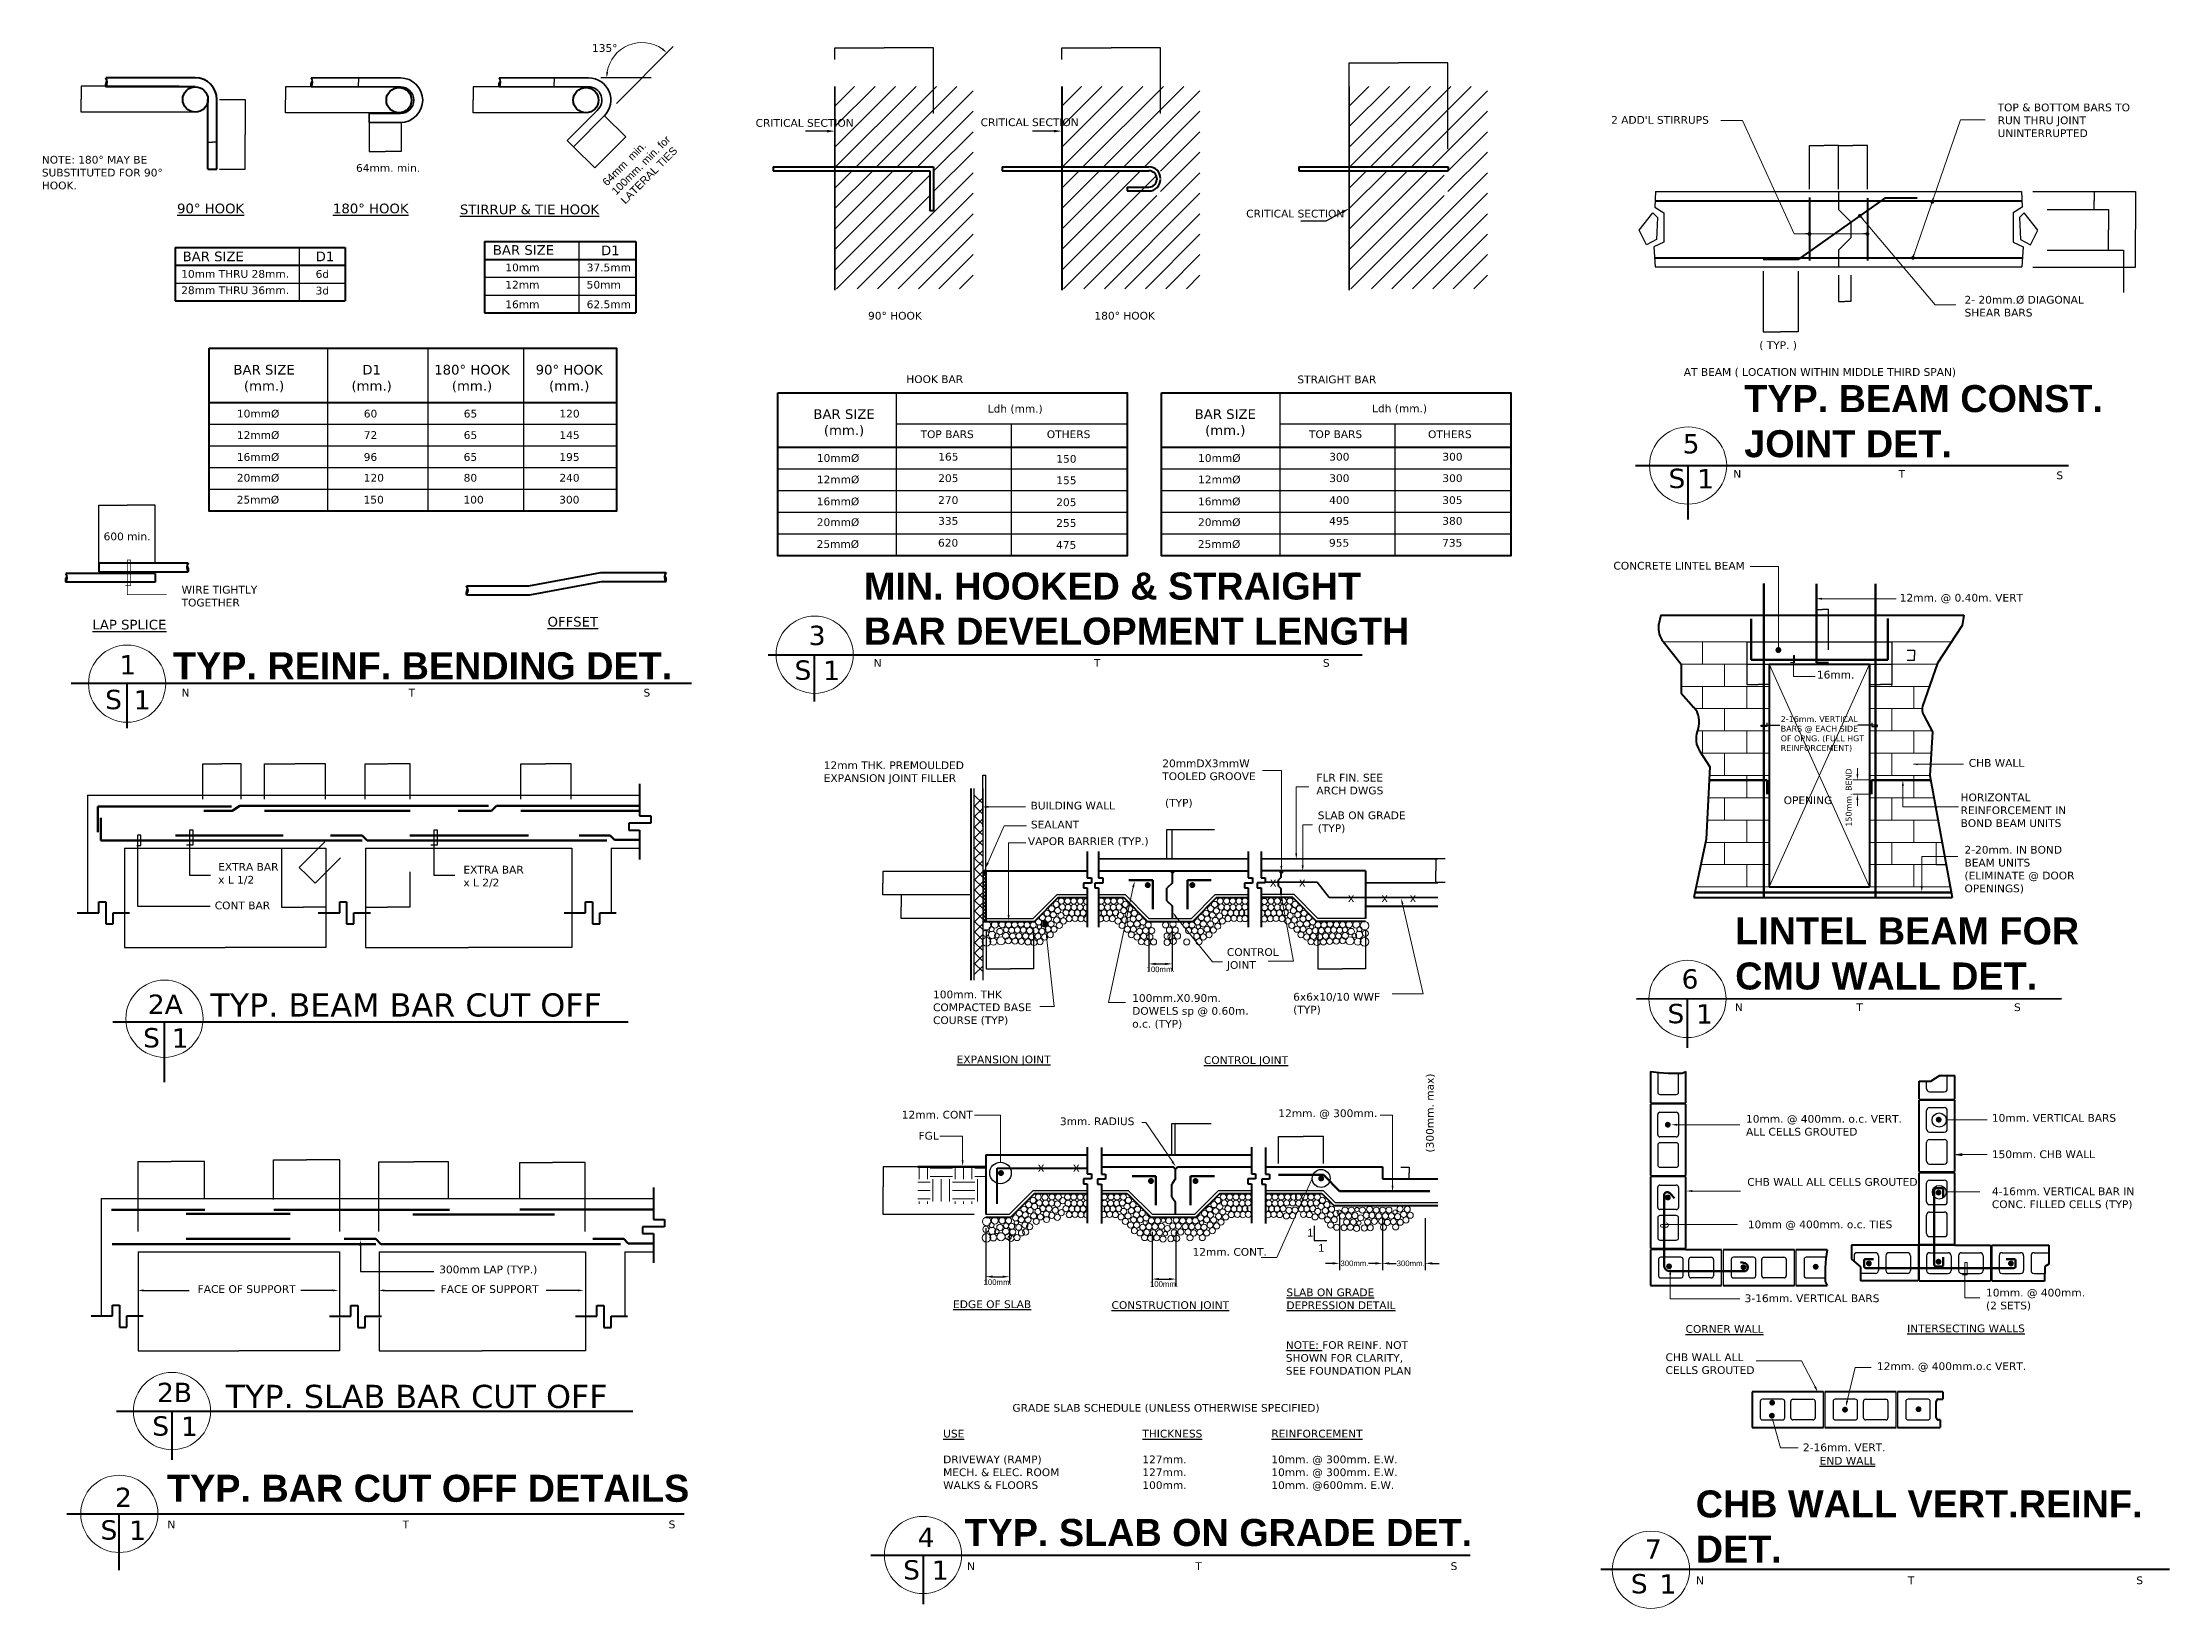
# Model space of a CAD drawing. Header units: inches. Extents: x -1 to 315328, y 6829 to 107833.
# Drawn here: x 88483 to 143569, y 6829 to 47365 of the extents above; entities that cross this region are included whole.
import ezdxf
from ezdxf.enums import TextEntityAlignment as Align

# ---------------------------------------------------------------- set-up
doc = ezdxf.new("R2010")
doc.units = ezdxf.units.IN
doc.header["$MEASUREMENT"] = 0
for name, color, linetype, lineweight in [('aa.09', 4, 'Continuous', 9), ('aa.40', 5, 'Continuous', 40), ('aaborderline', 6, 'Continuous', 60), ('aaline1', 5, 'Continuous', 40), ('aaline2', 5, 'Continuous', 35), ('aaline3', 6, 'Continuous', 30), ('aaline4', 5, 'Continuous', 25), ('aaline5', 1, 'Continuous', 18), ('aaline6', 1, 'Continuous', 15)]:
    doc.layers.add(name, color=color, linetype=linetype, lineweight=lineweight)
doc.layers.add('CKTLINE', color=6, linetype='Continuous')
doc.layers.add('DIM1', color=7, linetype='Continuous')
doc.styles.get("Standard").update_dxf_attribs({"font": 'arial.ttf'})
doc.dimstyles.get("Standard").update_dxf_attribs({"dimtxt": 0.18, "dimasz": 0.18, "dimexe": 0.18, "dimexo": 0.0625, "dimgap": 0.09, "dimtad": 0, "dimtih": 1, "dimtoh": 1, "dimdec": 4, "dimzin": 0, "dimdsep": 46, "dimtxsty": 'Standard', "dimcen": 0.09, "dimadec": 0, "dimazin": 0, "dimtfac": 1, "dimtdec": 4, "dimtofl": 0, "dimtmove": 0, "dimatfit": 3, "dimfxl": 1, "dimtolj": 1, "dimtzin": 0, "dimarcsym": 0})

msp = doc.modelspace()

# ---------------------------------------------------------------- texts
for p in [(120354.97172, 25633.16957), (121108.32499, 25633.16957), (122374.37701, 25228.45009), (123242.82591, 25228.45009), (123975.13351, 25228.45009)]:
    msp.add_text('x', height=230.76936).set_placement(p, align=Align.MIDDLE)
for p in [(114263.38039, 18136.41097), (115175.59097, 18136.41097)]:
    msp.add_text('x', height=230.76936).set_placement(p)
at = {"attachment_point": 1}
for s, insert, char_height, width in [('{\\fVerdana|b0|i0|c0|p34;135%%D}', (102713.46239, 47323.66561), 200.0001117, 2577.9260325), ('{\\fVerdana|b0|i0|c0|p34;TOP & BOTTOM BARS TO RUN THRU JOINT UNINTERRUPTED}', (139118.49378, 45785.95033), 200.0001117, 3676.5261484), ('{\\fVerdana|b0|i0|c0|p34;CRITICAL SECTION}', (106951.46073, 45385.4002), 200.0001117, 2438.0424572), ('{\\fVerdana|b0|i0|c0|p34;CRITICAL SECTION}', (112779.0474, 45402.3539), 200.0001117, 2438.0424572), ("{\\fVerdana|b0|i0|c0|p34;2 ADD'L STIRRUPS}", (129107.48875, 45463.06456), 200.0001117, 2805.2788353), ('{\\fVerdana|b0|i0|c0|p34;NOTE: 180%%D MAY BE SUBSTITUTED FOR 90%%D HOOK.}', (88464.71045, 44432.38664), 200.0001117, 3803.1131143), ('{\\fVerdana|b0|i0|c0|p34;64mm. min.}', (96602.41068, 44219.09838), 200.0001117, 2182.3292239), ('{\\fVerdana|b0|i0|c0|p34;\\L90%%D HOOK}', (91966.55882, 43196.05652), 250.0001397, 3803.1131143), ('{\\fVerdana|b0|i0|c0|p34;\\L180%%D HOOK}', (96004.82203, 43196.05652), 250.0001397, 3803.1131143), ('{\\fVerdana|b0|i0|c0|p34;\\LSTIRRUP & TIE HOOK}', (99292.25992, 43171.84907), 250.0001397, 3803.1131143), ('{\\fVerdana|b0|i0|c0|p34;CRITICAL SECTION}', (119656.44796, 43037.07263), 200.0001117, 2438.0424572), ('{\\fVerdana|b0|i0|c0|p34;BAR SIZE}', (92109.55963, 41954.25972), 250.0001397, 3803.1131143), ('{\\fVerdana|b0|i0|c0|p34;D1}', (95556.05527, 41954.25972), 250.0001397, 3803.1131143), ('{\\fVerdana|b0|i0|c0|p34;BAR SIZE}', (100144.89034, 42120.98685), 250.0001397, 3803.1131143), ('{\\fVerdana|b0|i0|c0|p34;D1}', (102946.40724, 42111.00453), 250.0001397, 3803.1131143), ('{\\fVerdana|b0|i0|c0|p34;10mm THRU 28mm.}', (92074.03231, 41476.06377), 200.0001117, 3803.1131143), ('{\\fVerdana|b0|i0|c0|p34;6d}', (95556.05527, 41474.3637), 200.0001117, 3803.1131143), ('{\\fVerdana|b0|i0|c0|p34;10mm}', (100469.7254, 41643.17497), 200.0001117, 1219.8885586), ('{\\fVerdana|b0|i0|c0|p34;37.5mm}', (102576.83569, 41643.17497), 200.0001117, 1219.8885586), ('{\\fVerdana|b0|i0|c0|p34;28mm THRU 36mm.}', (92074.03231, 41052.78061), 200.0001117, 3803.1131143), ('{\\fVerdana|b0|i0|c0|p34;3d}', (95556.05527, 41044.77349), 200.0001117, 3803.1131143), ('{\\fVerdana|b0|i0|c0|p34;12mm}', (100468.24331, 41196.8755), 200.0001117, 1219.8885586), ('{\\fVerdana|b0|i0|c0|p34;50mm}', (102575.3536, 41196.8755), 200.0001117, 1219.8885586), ('{\\fVerdana|b0|i0|c0|p34;2- 20mm.%%C DIAGONAL SHEAR BARS}', (138261.01261, 40807.32059), 200.0001117, 3676.5261484), ('{\\fVerdana|b0|i0|c0|p34;16mm}', (100468.24331, 40688.62998), 200.0001117, 1219.8885586), ('{\\fVerdana|b0|i0|c0|p34;62.5mm}', (102575.3536, 40688.62998), 200.0001117, 1219.8885586), ('{\\fVerdana|b0|i0|c0|p34;90%%D HOOK}', (109862.8816, 40394.22145), 200.0001117, 2438.0424572), ('{\\fVerdana|b0|i0|c0|p34;180%%D HOOK}', (115726.29711, 40394.22145), 200.0001117, 2438.0424572), ('{\\fVerdana|b0|i0|c0|p34;( TYP. )}', (132944.4875, 39633.24319), 200.0001117, 3676.5261484), ('\\pxqc;{\\fVerdana|b0|i0|c0|p34;BAR SIZE\\P(mm.)}', (92914.45362, 39021.46655), 250.0001397, 2612.0881601), ('\\pxqc;{\\fVerdana|b0|i0|c0|p34;D1\\P(mm.)}', (95700.00255, 39021.46655), 250.0001397, 2612.0881601), ('\\pxqc;{\\fVerdana|b0|i0|c0|p34;180%%D HOOK\\P(mm.)}', (98299.52395, 39021.46655), 250.0001397, 2612.0881601), ('\\pxqc;{\\fVerdana|b0|i0|c0|p34;90%%D HOOK\\P(mm.)}', (100817.49048, 39021.46655), 250.0001397, 2612.0881601), ('{\\fVerdana|b0|i0|c0|p34;HOOK BAR}', (110852.28798, 38751.24899), 200.0001117, 2438.0424572), ('{\\fVerdana|b0|i0|c0|p34;STRAIGHT BAR}', (120982.71371, 38745.0785), 200.0001117, 2438.0424572), ('{\\fVerdana|b0|i0|c0|p34;AT BEAM ( LOCATION WITHIN MIDDLE THIRD SPAN)}', (130989.84188, 38937.04086), 200.0001117, 7414.7928971), ('{\\fVerdana|b0|i0|c0|p34;10mm%%C}', (93516.73275, 37859.56683), 200.0001117, 1219.8885586), ('{\\fVerdana|b0|i0|c0|p34;60}', (96803.28696, 37859.56683), 200.0001117, 1219.8885586), ('{\\fVerdana|b0|i0|c0|p34;65}', (99391.0075, 37859.56683), 200.0001117, 1219.8885586), ('{\\fVerdana|b0|i0|c0|p34;120}', (101869.98357, 37859.56683), 200.0001117, 1219.8885586), ('\\pxqc;{\\fVerdana|b0|i0|c0|p34;BAR SIZE\\P(mm.)}', (107934.71601, 37871.98516), 250.0001397, 2612.0881601), ('{\\fVerdana|b0|i0|c0|p34;Ldh (mm.)}', (112962.3646, 37987.35757), 200.0001117, 1891.3641164), ('\\pxqc;{\\fVerdana|b0|i0|c0|p34;BAR SIZE\\P(mm.)}', (117808.73463, 37871.98516), 250.0001397, 2612.0881601), ('{\\fVerdana|b0|i0|c0|p34;Ldh (mm.)}', (122916.84735, 37995.08655), 200.0001117, 1891.3641164), ('{\\fVerdana|b0|i0|c0|p34;12mm%%C}', (93516.49111, 37304.24137), 200.0001117, 1219.8885586), ('{\\fVerdana|b0|i0|c0|p34;72}', (96803.04533, 37304.24137), 200.0001117, 1219.8885586), ('{\\fVerdana|b0|i0|c0|p34;65}', (99390.76586, 37304.24137), 200.0001117, 1219.8885586), ('{\\fVerdana|b0|i0|c0|p34;145}', (101869.74193, 37304.24137), 200.0001117, 1219.8885586), ('{\\fVerdana|b0|i0|c0|p34;TOP BARS}', (111224.05374, 37326.19587), 200.0001117, 1891.3641164), ('{\\fVerdana|b0|i0|c0|p34;OTHERS}', (114492.4087, 37326.19587), 200.0001117, 1891.3641164), ('{\\fVerdana|b0|i0|c0|p34;TOP BARS}', (121283.25477, 37326.19587), 200.0001117, 1891.3641164), ('{\\fVerdana|b0|i0|c0|p34;OTHERS}', (124366.42732, 37326.19587), 200.0001117, 1891.3641164), ('{\\fVerdana|b0|i0|c0|p34;5}', (130960.76962, 37230.62911), 500.0002793, 2245.6535011), ('{\\fVerdana|b0|i0|c0|p34;16mm%%C}', (93514.71331, 36736.53383), 200.0001117, 1219.8885586), ('{\\fVerdana|b0|i0|c0|p34;96}', (96801.26752, 36736.53383), 200.0001117, 1219.8885586), ('{\\fVerdana|b0|i0|c0|p34;65}', (99388.98806, 36736.53383), 200.0001117, 1219.8885586), ('{\\fVerdana|b0|i0|c0|p34;195}', (101867.96413, 36736.53383), 200.0001117, 1219.8885586), ('{\\fVerdana|b0|i0|c0|p34;10mm%%C}', (108536.99514, 36710.08544), 200.0001117, 1219.8885586), ('{\\fVerdana|b0|i0|c0|p34;165}', (111680.31939, 36743.72533), 200.0001117, 1219.8885586), ('{\\fVerdana|b0|i0|c0|p34;150}', (114738.59245, 36689.02735), 200.0001117, 1219.8885586), ('{\\fVerdana|b0|i0|c0|p34;10mm%%C}', (118411.01376, 36710.08544), 200.0001117, 1219.8885586), ('{\\fVerdana|b0|i0|c0|p34;300}', (121807.14667, 36743.72533), 200.0001117, 1219.8885586), ('{\\fVerdana|b0|i0|c0|p34;300}', (124737.0843, 36743.72533), 200.0001117, 1219.8885586), ('{\\fVerdana|b0|i0|c0|p34;20mm%%C}', (93514.97413, 36198.2606), 200.0001117, 1219.8885586), ('{\\fVerdana|b0|i0|c0|p34;120}', (96801.52835, 36198.2606), 200.0001117, 1219.8885586), ('{\\fVerdana|b0|i0|c0|p34;80}', (99389.24889, 36198.2606), 200.0001117, 1219.8885586), ('{\\fVerdana|b0|i0|c0|p34;240}', (101868.22496, 36198.2606), 200.0001117, 1219.8885586), ('{\\fVerdana|b0|i0|c0|p34;12mm%%C}', (108536.7535, 36154.75998), 200.0001117, 1219.8885586), ('{\\fVerdana|b0|i0|c0|p34;205}', (111680.07775, 36188.39987), 200.0001117, 1219.8885586), ('{\\fVerdana|b0|i0|c0|p34;155}', (114738.35082, 36133.70189), 200.0001117, 1219.8885586), ('{\\fVerdana|b0|i0|c0|p34;12mm%%C}', (118410.77213, 36154.75998), 200.0001117, 1219.8885586), ('{\\fVerdana|b0|i0|c0|p34;300}', (121806.90504, 36188.39987), 200.0001117, 1219.8885586), ('{\\fVerdana|b0|i0|c0|p34;300}', (124736.84267, 36188.39987), 200.0001117, 1219.8885586), ('{\\fVerdana|b0|i0|c0|p34;S}', (130594.15788, 36332.99745), 500.0002793, 2245.6535011), ('{\\fVerdana|b0|i0|c0|p34;1}', (131336.3236, 36324.3355), 500.0002793, 2245.6535011), ('{\\fVerdana|b0|i0|c0|p34;N}', (132272.00639, 36298.79809), 200.0001117, 2245.6535011), ('{\\fVerdana|b0|i0|c0|p34;T}', (136554.51181, 36298.79809), 200.0001117, 2245.6535011), ('{\\fVerdana|b0|i0|c0|p34;S}', (140640.00005, 36262.12465), 200.0001117, 2245.6535011), ('{\\fVerdana|b0|i0|c0|p34;25mm%%C}', (93510.85325, 35631.77137), 200.0001117, 1219.8885586), ('{\\fVerdana|b0|i0|c0|p34;150}', (96797.40747, 35631.77137), 200.0001117, 1219.8885586), ('{\\fVerdana|b0|i0|c0|p34;100}', (99385.12801, 35631.77137), 200.0001117, 1219.8885586), ('{\\fVerdana|b0|i0|c0|p34;300}', (101864.10408, 35631.77137), 200.0001117, 1219.8885586), ('{\\fVerdana|b0|i0|c0|p34;16mm%%C}', (108534.9757, 35587.05245), 200.0001117, 1219.8885586), ('{\\fVerdana|b0|i0|c0|p34;270}', (111678.29995, 35620.69234), 200.0001117, 1219.8885586), ('{\\fVerdana|b0|i0|c0|p34;205}', (114736.57301, 35565.99435), 200.0001117, 1219.8885586), ('{\\fVerdana|b0|i0|c0|p34;16mm%%C}', (118408.99432, 35587.05245), 200.0001117, 1219.8885586), ('{\\fVerdana|b0|i0|c0|p34;400}', (121805.12723, 35620.69234), 200.0001117, 1219.8885586), ('{\\fVerdana|b0|i0|c0|p34;305}', (124735.06486, 35620.69234), 200.0001117, 1219.8885586), ('{\\fVerdana|b0|i0|c0|p34;20mm%%C}', (108535.23653, 35048.77921), 200.0001117, 1219.8885586), ('{\\fVerdana|b0|i0|c0|p34;335}', (111678.56077, 35082.4191), 200.0001117, 1219.8885586), ('{\\fVerdana|b0|i0|c0|p34;255}', (114736.83384, 35027.72111), 200.0001117, 1219.8885586), ('{\\fVerdana|b0|i0|c0|p34;20mm%%C}', (118409.25515, 35048.77921), 200.0001117, 1219.8885586), ('{\\fVerdana|b0|i0|c0|p34;495}', (121805.38806, 35082.4191), 200.0001117, 1219.8885586), ('{\\fVerdana|b0|i0|c0|p34;380}', (124735.32569, 35082.4191), 200.0001117, 1219.8885586), ('{\\fVerdana|b0|i0|c0|p34;600 min.}', (90064.13081, 34681.55069), 200.0001117, 1219.8885586), ('{\\fVerdana|b0|i0|c0|p34;25mm%%C}', (108531.11565, 34482.28998), 200.0001117, 1219.8885586), ('{\\fVerdana|b0|i0|c0|p34;620}', (111674.43989, 34515.92987), 200.0001117, 1219.8885586), ('{\\fVerdana|b0|i0|c0|p34;475}', (114732.71296, 34461.23188), 200.0001117, 1219.8885586), ('{\\fVerdana|b0|i0|c0|p34;25mm%%C}', (118405.13427, 34482.28998), 200.0001117, 1219.8885586), ('{\\fVerdana|b0|i0|c0|p34;955}', (121801.26718, 34515.92987), 200.0001117, 1219.8885586), ('{\\fVerdana|b0|i0|c0|p34;735}', (124731.20481, 34515.92987), 200.0001117, 1219.8885586), ('{\\fVerdana|b0|i0|c0|p34;CONCRETE LINTEL BEAM}', (129167.61018, 33922.58459), 200.0001117, 7414.7928971), ('{\\fVerdana|b0|i0|c0|p34;WIRE TIGHTLY TOGETHER}', (92083.99255, 33301.58554), 200.0001117, 2245.6535011), ('{\\fVerdana|b0|i0|c0|p34;12mm. @ 0.40m. VERT}', (136583.43491, 33094.03979), 200.0001117, 7414.7928971), ('{\\fVerdana|b0|i0|c0|p34;\\LOFFSET}', (101562.2444, 32498.04949), 250.0001397, 3803.1131143), ('{\\fVerdana|b0|i0|c0|p34;\\LLAP SPLICE}', (89775.55321, 32422.27951), 250.0001397, 3803.1131143), ('{\\fVerdana|b0|i0|c0|p34;3}', (108325.94078, 32267.95489), 500.0002793, 2245.6535011), ('{\\fVerdana|b0|i0|c0|p34;1}', (90470.47275, 31506.62794), 500.0002793, 2245.6535011), ('{\\fVerdana|b0|i0|c0|p34;N}', (110007.73458, 31405.41766), 200.0001117, 2245.6535011), ('{\\fVerdana|b0|i0|c0|p34;T}', (115712.43255, 31405.41766), 200.0001117, 2245.6535011), ('{\\fVerdana|b0|i0|c0|p34;S}', (121642.23697, 31405.41766), 200.0001117, 2245.6535011), ('{\\fVerdana|b0|i0|c0|p34;S}', (107959.32903, 31370.32322), 500.0002793, 2245.6535011), ('{\\fVerdana|b0|i0|c0|p34;1}', (108701.49476, 31361.66127), 500.0002793, 2245.6535011), ('{\\fVerdana|b0|i0|c0|p34;16mm.}', (134436.83813, 31102.43395), 200.0001117, 1246.5218913), ('{\\fVerdana|b0|i0|c0|p34;S}', (90103.86101, 30608.99628), 500.0002793, 2245.6535011), ('{\\fVerdana|b0|i0|c0|p34;1}', (90846.02673, 30600.33433), 500.0002793, 2245.6535011), ('{\\fVerdana|b0|i0|c0|p34;N}', (92083.99255, 30635.8013), 200.0001117, 2245.6535011), ('{\\fVerdana|b0|i0|c0|p34;T}', (97963.64351, 30635.8013), 200.0001117, 2245.6535011), ('{\\fVerdana|b0|i0|c0|p34;S}', (104047.16346, 30635.8013), 200.0001117, 2245.6535011), ('{\\fVerdana|b0|i0|c0|p34;2-16mm. VERTICAL BARS @ EACH SIDE OF OPNG. (FULL HGT REINFORCEMENT)}', (133500.05304, 29927.81277), 150.0000838, 2178.7055208), ('{\\fVerdana|b0|i0|c0|p34;12mm THK. PREMOULDED EXPANSION JOINT FILLER}', (108715.32473, 28756.82765), 200.0001117, 4394.9355913), ('{\\fVerdana|b0|i0|c0|p34;20mmDX3mmW TOOLED GROOVE}', (117483.16386, 28806.14169), 200.0001117, 2844.6333809), ('{\\fVerdana|b0|i0|c0|p34;CHB WALL}', (138369.65412, 28818.09807), 200.0001117, 7414.7928971), ('{\\fVerdana|b0|i0|c0|p34;FLR FIN. SEE ARCH DWGS}', (121474.08702, 28436.0481), 200.0001117, 2572.5954921), ('{\\fVerdana|b0|i0|c0|p34;BUILDING WALL}', (114072.57778, 27712.54835), 200.0001117, 4394.9355913), ('{\\fVerdana|b0|i0|c0|p34;(TYP)}', (117554.27807, 27785.8961), 200.0001117, 4394.9355913), ('{\\fVerdana|b0|i0|c0|p34;OPENING}', (133577.66948, 27851.10135), 200.0001117, 1246.5218913), ('{\\fVerdana|b0|i0|c0|p34;HORIZONTAL REINFORCEMENT IN BOND BEAM UNITS}', (138158.18144, 27925.6332), 200.0001117, 3474.5994982), ('{\\fVerdana|b0|i0|c0|p34;SEALANT}', (114079.4532, 27222.31925), 200.0001117, 4394.9355913), ('{\\fVerdana|b0|i0|c0|p34;SLAB ON GRADE (TYP)}', (121509.79809, 27460.556), 200.0001117, 2572.5954921), ('{\\fVerdana|b0|i0|c0|p34;VAPOR BARRIER (TYP.)}', (114002.67772, 26790.01966), 200.0001117, 4394.9355913), ('{\\fVerdana|b0|i0|c0|p34;2-20mm. IN BOND BEAM UNITS (ELIMINATE @ DOOR OPENINGS) }', (138259.82426, 26568.64811), 200.0001117, 3060.5029243), ('{\\fVerdana|b0|i0|c0|p34;EXTRA BAR\\Px L 1/2}', (93032.21044, 26126.66981), 200.0001117, 2245.6535011), ('{\\fVerdana|b0|i0|c0|p34;EXTRA BAR\\Px L 2/2}', (99383.20485, 26053.631), 200.0001117, 2245.6535011), ('{\\fVerdana|b0|i0|c0|p34;CONT BAR}', (92942.76188, 25128.23116), 200.0001117, 2245.6535011), ('{\\fVerdana|b0|i0|c0|p34;CONTROL JOINT}', (119156.76761, 23920.17509), 200.0001117, 1645.6486418), ('{\\fVerdana|b0|i0|c0|p34;6}', (130932.64288, 23376.23989), 500.0002793, 2245.6535011), ('{\\fVerdana|b0|i0|c0|p34;2A}', (91209.84648, 22721.00556), 500.0002793, 2245.6535011), ('{\\fVerdana|b0|i0|c0|p34;TYP. BEAM BAR CUT OFF}', (92827.10595, 22752.08227), 600.0003352, 11946.2182619), ('{\\fVerdana|b0|i0|c0|p34;100mm. THK COMPACTED BASE COURSE (TYP)}', (111545.64481, 22824.01121), 200.0001117, 3217.9523541), ('{\\fVerdana|b0|i0|c0|p34;100mm.X0.90m. DOWELS sp @ 0.60m. o.c. (TYP) }', (116703.63499, 22730.91849), 200.0001117, 3217.9523541), ('{\\fVerdana|b0|i0|c0|p34;6x6x10/10 WWF (TYP)}', (120873.51688, 22763.25652), 200.0001117, 2658.1427514), ('{\\fVerdana|b0|i0|c0|p34;S}', (130566.03114, 22478.60823), 500.0002793, 2245.6535011), ('{\\fVerdana|b0|i0|c0|p34;1}', (131308.19686, 22469.94628), 500.0002793, 2245.6535011), ('{\\fVerdana|b0|i0|c0|p34;N}', (132313.97867, 22493.22692), 200.0001117, 2245.6535011), ('{\\fVerdana|b0|i0|c0|p34;T}', (135459.90114, 22493.22692), 200.0001117, 2245.6535011), ('{\\fVerdana|b0|i0|c0|p34;S}', (139543.3931, 22493.22692), 200.0001117, 2245.6535011), ('{\\fVerdana|b0|i0|c0|p34;S}', (91086.88742, 21853.26227), 500.0002793, 2245.6535011), ('{\\fVerdana|b0|i0|c0|p34;1}', (91829.05314, 21844.60032), 500.0002793, 2245.6535011), ('{\\fVerdana|b0|i0|c0|p34;\\LEXPANSION JOINT}', (112158.16963, 21141.56251), 200.0001117, 4394.9355913), ('{\\fVerdana|b0|i0|c0|p34;\\LCONTROL JOINT}', (118562.16397, 21123.69111), 200.0001117, 4394.9355913), ('{\\fVerdana|b0|i0|c0|p34;12mm. CONT}', (110736.33415, 19711.09976), 200.0001117, 3217.9523541), ('{\\fVerdana|b0|i0|c0|p34;3mm. RADIUS}', (114833.06336, 19539.6085), 200.0001117, 2143.7154341), ('{\\fVerdana|b0|i0|c0|p34;12mm. @ 300mm.}', (120488.72645, 19747.67496), 200.0001117, 2827.9771022), ('{\\fVerdana|b0|i0|c0|p34;10mm. @ 400mm. o.c. VERT. ALL CELLS GROUTED}', (132601.39926, 19603.48184), 200.0001117, 4293.4575983), ('{\\fVerdana|b0|i0|c0|p34;10mm. VERTICAL BARS}', (138968.8612, 19627.53918), 200.0001117, 4293.4575983), ('{\\fVerdana|b0|i0|c0|p34;FGL}', (111169.35814, 19166.17003), 200.0001117, 789.1717042), ('{\\fVerdana|b0|i0|c0|p34;150mm. CHB WALL}', (138968.8612, 18686.92196), 200.0001117, 4293.4575983), ('{\\fVerdana|b0|i0|c0|p34;CHB WALL ALL CELLS GROUTED}', (132634.54734, 17970.1567), 200.0001117, 4293.4575983), ('{\\fVerdana|b0|i0|c0|p34;4-16mm. VERTICAL BAR IN CONC. FILLED CELLS (TYP)}', (138968.8612, 17726.72867), 200.0001117, 4293.4575983), ('1', (121236.89349, 16656.75054), 200.00011, 3452.1290345), ('{\\fVerdana|b0|i0|c0|p34;10mm @ 400mm. o.c. TIES}', (132648.60059, 16871.27297), 200.0001117, 4293.4575983), ('{\\fVerdana|b0|i0|c0|p34;12mm. CONT.}', (118266.94333, 16158.76647), 200.0001117, 2143.7154341), ('1', (121524.50817, 16264.1764), 200.00011, 3452.1290345), ('{\\fVerdana|b0|i0|c0|p34;300mm LAP (TYP.)}', (98756.35743, 15704.31032), 200.0001117, 2684.893736), ('{\\fVerdana|b0|i0|c0|p34;FACE OF SUPPORT}', (92500.76172, 15197.02965), 200.0001117, 2684.893736), ('{\\fVerdana|b0|i0|c0|p34;FACE OF SUPPORT}', (98792.98284, 15197.02965), 200.0001117, 2684.893736), ('{\\fVerdana|b0|i0|c0|p34;\\LSLAB ON GRADE DEPRESSION DETAIL}', (120698.59854, 15111.64989), 200.0001117, 3452.1290345), ('{\\fVerdana|b0|i0|c0|p34;3-16mm. VERTICAL BARS}', (132565.73986, 14958.08084), 200.0001117, 4293.4575983), ('{\\fVerdana|b0|i0|c0|p34;10mm. @ 400mm. (2 SETS)}', (138817.91666, 15104.50777), 200.0001117, 2693.454659), ('{\\fVerdana|b0|i0|c0|p34;\\LEDGE OF SLAB}', (112065.00654, 14804.48122), 200.0001117, 4394.9355913), ('{\\fVerdana|b0|i0|c0|p34;\\LCONSTRUCTION JOINT}', (116168.70186, 14782.18824), 200.0001117, 4394.9355913), ('{\\fVerdana|b0|i0|c0|p34;\\LCORNER WALL}', (131036.1337, 14164.41489), 200.0001117, 4394.9355913), ('{\\fVerdana|b0|i0|c0|p34;\\LINTERSECTING WALLS}', (136773.75262, 14178.12564), 200.0001117, 4394.9355913), ('{\\fVerdana|b0|i0|c0|p34;\\LNOTE: \\lFOR REINF. NOT SHOWN FOR CLARITY, SEE FOUNDATION PLAN}', (120682.34359, 13747.7477), 200.0001117, 3452.1290345), ('{\\fVerdana|b0|i0|c0|p34;CHB WALL ALL CELLS GROUTED}', (130517.3076, 13432.1652), 200.0001117, 2661.9475424), ('{\\fVerdana|b0|i0|c0|p34;2B}', (91447.68775, 12670.20145), 500.0002793, 2245.6535011), ('{\\fVerdana|b0|i0|c0|p34;12mm. @ 400mm.o.c VERT.}', (135993.11376, 13200.14131), 200.0001117, 4293.4575983), ('{\\fVerdana|b0|i0|c0|p34;TYP. SLAB BAR CUT OFF}', (93224.59686, 12617.39), 600.0003352, 11946.2182619), ('{\\fVerdana|b0|i0|c0|p34;GRADE SLAB SCHEDULE (UNLESS OTHERWISE SPECIFIED)}', (113601.98021, 12121.60576), 200.0001117, 8458.0009912), ('{\\fVerdana|b0|i0|c0|p34;S}', (91324.72869, 11802.45816), 500.0002793, 2245.6535011), ('{\\fVerdana|b0|i0|c0|p34;1}', (92066.89441, 11793.79621), 500.0002793, 2245.6535011), ('{\\fVerdana|b0|i0|c0|p34;\\LUSE\\P\\l\\PDRIVEWAY (RAMP)\\PMECH. & ELEC. ROOM\\PWALKS & FLOORS}', (111807.25213, 11454.13381), 200.0001117, 4394.9355913), ('{\\fVerdana|b0|i0|c0|p34;\\LTHICKNESS\\P\\l\\P127mm.\\P127mm.\\P100mm.}', (116967.08994, 11454.13381), 200.0001117, 4394.9355913), ('{\\fVerdana|b0|i0|c0|p34;\\LREINFORCEMENT\\P\\l\\P10mm. @ 300mm. E.W.\\P10mm. @ 300mm. E.W.\\P10mm. @600mm. E.W.}', (120307.79017, 11454.13381), 200.0001117, 4394.9355913), ('{\\fVerdana|b0|i0|c0|p34;2-16mm. VERT. }', (134076.06309, 11099.88179), 200.0001117, 4293.4575983), ('{\\fVerdana|b0|i0|c0|p34;\\LEND WALL}', (134508.80925, 10753.03129), 200.0001117, 4394.9355913), ('{\\fVerdana|b0|i0|c0|p34;2}', (90360.49449, 9954.12864), 500.0002793, 2245.6535011), ('{\\fVerdana|b0|i0|c0|p34;S}', (89984.88669, 9111.4526), 500.0002793, 2245.6535011), ('{\\fVerdana|b0|i0|c0|p34;1}', (90727.05241, 9102.79066), 500.0002793, 2245.6535011), ('{\\fVerdana|b0|i0|c0|p34;N}', (91716.84934, 9105.03427), 200.0001117, 2245.6535011), ('{\\fVerdana|b0|i0|c0|p34;T}', (97808.47161, 9105.03427), 200.0001117, 2245.6535011), ('{\\fVerdana|b0|i0|c0|p34;S}', (104698.42984, 9105.03427), 200.0001117, 2245.6535011), ('{\\fVerdana|b0|i0|c0|p34;4}', (111147.32275, 8920.80706), 500.0002793, 2245.6535011), ('{\\fVerdana|b0|i0|c0|p34;7}', (129984.60619, 8617.38605), 500.0002793, 2245.6535011), ('{\\fVerdana|b0|i0|c0|p34;S}', (110771.71495, 8078.13102), 500.0002793, 2245.6535011), ('{\\fVerdana|b0|i0|c0|p34;1}', (111513.88068, 8069.46907), 500.0002793, 2245.6535011), ('{\\fVerdana|b0|i0|c0|p34;N}', (112426.60116, 8024.86819), 200.0001117, 2245.6535011), ('{\\fVerdana|b0|i0|c0|p34;T}', (118340.70018, 8024.86819), 200.0001117, 2245.6535011), ('{\\fVerdana|b0|i0|c0|p34;S}', (124949.77593, 8024.86819), 200.0001117, 2245.6535011), ('{\\fVerdana|b0|i0|c0|p34;S}', (129617.99445, 7719.75438), 500.0002793, 2245.6535011), ('{\\fVerdana|b0|i0|c0|p34;1}', (130360.16017, 7711.09243), 500.0002793, 2245.6535011), ('{\\fVerdana|b0|i0|c0|p34;N}', (131306.32167, 7656.68917), 200.0001117, 2245.6535011), ('{\\fVerdana|b0|i0|c0|p34;T}', (136792.1964, 7656.68917), 200.0001117, 2245.6535011), ('{\\fVerdana|b0|i0|c0|p34;S}', (142709.50326, 7656.68917), 200.0001117, 2245.6535011)]:
    msp.add_mtext(s, dxfattribs=dict(at, insert=insert, char_height=char_height, width=width))
for s, insert, char_height, width, rotation in [('64mm  min. \\P100mm. min. for LATERAL TIES', (102961.61382, 43779.48122), 200.0001117, 2630.1422481, 45.243077065), ('{\\fVerdana|b0|i0|c0|p34;150mm. BEND}', (135184.20627, 27067.30839), 150.0000838, 2050.7056169, 90), ('{\\fVerdana|b0|i0|c0|p34;(300mm. max)}', (124312.92323, 18631.84673), 200.0001117, 2827.9771022, 90)]:
    msp.add_mtext(s, dxfattribs=dict(at, insert=insert, char_height=char_height, width=width, rotation=rotation))
at = {"char_height": 180.0001006, "attachment_point": 5}
for s, insert in [('\\A1;{\\H0.8x;100mm.}', (117439.02578, 23372.21663)), ('\\A1;{\\H0.8x;300mm.}', (122460.44632, 15761.78863)), ('\\A1;{\\H0.8x;300mm.}', (123916.06495, 15761.78863)), ('\\A1;{\\H0.8x;100mm.}', (113218.13485, 15273.20696)), ('\\A1;{\\H0.8x;100mm.}', (117526.91848, 15224.09778))]:
    msp.add_mtext(s, dxfattribs=dict(at, insert=insert))
at = {"layer": 'CKTLINE', "linetype": 'Continuous', "char_height": 700.0003911, "attachment_point": 1}
for s, insert, width in [('\\pxql;{\\fSwis721 BdOul BT|b1|i0|c0|p82;TYP. BEAM CONST. JOINT DET.}', (132555.64765, 38497.93629), 9467.1942903), ('\\pxql;{\\fSwis721 BdOul BT|b1|i0|c0|p82;MIN. HOOKED & STRAIGHT BAR DEVELOPMENT LENGTH}', (109756.73159, 33646.098), 14849.1838144), ('{\\fSwis721 BdOul BT|b1|i0|c0|p82;TYP. REINF. BENDING DET.}', (91862.10447, 31581.63312), 14849.1838144), ('\\pxql;{\\fSwis721 BdOul BT|b1|i0|c0|p82;LINTEL BEAM FOR CMU WALL DET.}', (132321.39237, 24717.89119), 10489.8193957), ('{\\fSwis721 BdOul BT|b1|i0|c0|p82;TYP. BAR CUT OFF DETAILS}', (91706.97035, 10288.93562), 14849.1838144), ('\\pxql;{\\fSwis721 BdOul BT|b1|i0|c0|p82;CHB WALL VERT.REINF. DET.}', (131299.79175, 9883.29707), 11580.4706405), ('{\\fSwis721 BdOul BT|b1|i0|c0|p82;TYP. SLAB ON GRADE DET.}', (112360.80556, 9144.62402), 14849.1838144)]:
    msp.add_mtext(s, dxfattribs=dict(at, insert=insert, width=width))

# ---------------------------------------------------------------- blocks, each defined once
blk = doc.blocks.new('*D313')
at = {"color": 0, "lineweight": -2, "transparency": 16777216}
for p, q in [((93067, 45893), (93729, 45893)), ((93728, 45893), (93728, 44989)), ((93728, 44085), (93728, 44989)), ((93067, 44084), (93729, 44084))]:
    blk.add_line(p, q, dxfattribs=at)
at = {"color": 0, "transparency": 16777216}
for points in [[(93728, 45893), (93728, 45893), (93728, 45893)], [(93728, 44085), (93728, 44085), (93728, 44084)]]:
    blk.add_solid(points, dxfattribs=at)
at = {"layer": 'Defpoints', "color": 0, "transparency": 16777216}
for p in [(93067, 45893), (93067, 44084), (93728, 44084)]:
    blk.add_point(p, dxfattribs=at)
at = {"color": 0, "transparency": 16777216, "insert": (93728, 44989), "char_height": 0.18, "attachment_point": 5}
blk.add_mtext('\\A1;{\\H1.3333x;12d}', dxfattribs=at)
blk = doc.blocks.new('*D314')
at = {"color": 0, "lineweight": -2, "transparency": 16777216}
for p, q in [((92767, 44790), (92767, 44790)), ((92767, 44790), (92882, 44790)), ((92998, 44790), (92882, 44790)), ((92998, 44790), (92998, 44790))]:
    blk.add_line(p, q, dxfattribs=at)
at = {"color": 0, "transparency": 16777216}
for points in [[(92767, 44790), (92767, 44790), (92767, 44790)], [(92998, 44790), (92998, 44790), (92998, 44790)]]:
    blk.add_solid(points, dxfattribs=at)
at = {"layer": 'Defpoints', "color": 0, "transparency": 16777216}
for p in [(92767, 44790), (92998, 44790), (92998, 44790)]:
    blk.add_point(p, dxfattribs=at)
at = {"color": 0, "transparency": 16777216, "insert": (92882, 44790), "char_height": 0.18, "attachment_point": 5}
blk.add_mtext('\\A1;{\\H1.3333x;d}', dxfattribs=at)
blk = doc.blocks.new('*D315')
at = {"color": 0, "lineweight": -2, "transparency": 16777216}
for p, q in [((92020, 46239), (89487, 46239)), ((89487, 46239), (89487, 45903)), ((89487, 45567), (89487, 45903)), ((92428, 45566), (89487, 45566))]:
    blk.add_line(p, q, dxfattribs=at)
at = {"color": 0, "transparency": 16777216}
for points in [[(89487, 46239), (89487, 46239), (89487, 46239)], [(89487, 45567), (89487, 45567), (89487, 45566)]]:
    blk.add_solid(points, dxfattribs=at)
at = {"layer": 'Defpoints', "color": 0, "transparency": 16777216}
for p in [(92020, 46239), (89487, 45566), (92428, 45566)]:
    blk.add_point(p, dxfattribs=at)
at = {"color": 0, "transparency": 16777216, "insert": (89487, 45903), "char_height": 0.18, "attachment_point": 5}
blk.add_mtext('\\A1;{\\H1.3333x;D1}', dxfattribs=at)
blk = doc.blocks.new('*D316')
at = {"color": 0, "lineweight": -2, "transparency": 16777216}
for p, q in [((96666, 46451), (96666, 46451)), ((96666, 46451), (96666, 46336)), ((96666, 46220), (96666, 46335)), ((96666, 46220), (96666, 46220))]:
    blk.add_line(p, q, dxfattribs=at)
at = {"color": 0, "transparency": 16777216}
for points in [[(96665, 46451), (96666, 46451), (96666, 46451)], [(96665, 46220), (96666, 46220), (96666, 46220)]]:
    blk.add_solid(points, dxfattribs=at)
at = {"layer": 'Defpoints', "color": 0, "transparency": 16777216}
for p in [(96666, 46451), (96666, 46451), (96666, 46220)]:
    blk.add_point(p, dxfattribs=at)
at = {"color": 0, "transparency": 16777216, "insert": (96666, 46335), "char_height": 0.18, "attachment_point": 5}
blk.add_mtext('\\A1;{\\H1.3333x;d}', dxfattribs=at)
blk = doc.blocks.new('*D317')
at = {"color": 0, "lineweight": -2, "transparency": 16777216}
for p, q in [((97305, 46220), (94772, 46220)), ((94772, 46220), (94772, 45884)), ((94772, 45547), (94772, 45883)), ((97712, 45547), (94772, 45547))]:
    blk.add_line(p, q, dxfattribs=at)
at = {"color": 0, "transparency": 16777216}
for points in [[(94772, 46220), (94772, 46220), (94772, 46220)], [(94772, 45547), (94772, 45547), (94772, 45547)]]:
    blk.add_solid(points, dxfattribs=at)
at = {"layer": 'Defpoints', "color": 0, "transparency": 16777216}
for p in [(97305, 46220), (94772, 45547), (97713, 45547)]:
    blk.add_point(p, dxfattribs=at)
at = {"color": 0, "transparency": 16777216, "insert": (94772, 45883), "char_height": 0.18, "attachment_point": 5}
blk.add_mtext('\\A1;{\\H1.3333x;D1}', dxfattribs=at)
blk = doc.blocks.new('*D320')
at = {"color": 0, "lineweight": -2, "transparency": 16777216}
for p, q in [((96941, 45297), (96941, 44544)), ((97772, 45297), (97772, 44544)), ((96941, 44544), (97356, 44544)), ((97772, 44544), (97357, 44544))]:
    blk.add_line(p, q, dxfattribs=at)
at = {"color": 0, "transparency": 16777216}
for points in [[(96941, 44545), (96941, 44544), (96941, 44544)], [(97772, 44545), (97772, 44544), (97772, 44544)]]:
    blk.add_solid(points, dxfattribs=at)
at = {"layer": 'Defpoints', "color": 0, "transparency": 16777216}
for p in [(96941, 45297), (97772, 45297), (97772, 44544)]:
    blk.add_point(p, dxfattribs=at)
at = {"color": 0, "transparency": 16777216, "insert": (97356, 44544), "char_height": 0.18, "attachment_point": 5}
blk.add_mtext('\\A1;{\\H1.3333x;4d}', dxfattribs=at)
blk = doc.blocks.new('*D318')
at = {"color": 0, "lineweight": -2, "transparency": 16777216}
for p, q in [((101736, 46451), (101736, 46451)), ((101736, 46451), (101736, 46336)), ((101736, 46220), (101736, 46335)), ((101736, 46220), (101736, 46220))]:
    blk.add_line(p, q, dxfattribs=at)
at = {"color": 0, "transparency": 16777216}
for points in [[(101736, 46451), (101736, 46451), (101736, 46451)], [(101736, 46220), (101736, 46220), (101736, 46220)]]:
    blk.add_solid(points, dxfattribs=at)
at = {"layer": 'Defpoints', "color": 0, "transparency": 16777216}
for p in [(101736, 46451), (101736, 46451), (101736, 46220)]:
    blk.add_point(p, dxfattribs=at)
at = {"color": 0, "transparency": 16777216, "insert": (101736, 46335), "char_height": 0.18, "attachment_point": 5}
blk.add_mtext('\\A1;{\\H1.3333x;d}', dxfattribs=at)
blk = doc.blocks.new('*D319')
at = {"color": 0, "lineweight": -2, "transparency": 16777216}
for p, q in [((102171, 46220), (99637, 46220)), ((99637, 46220), (99637, 45884)), ((99637, 45547), (99637, 45883)), ((102578, 45547), (99637, 45547))]:
    blk.add_line(p, q, dxfattribs=at)
at = {"color": 0, "transparency": 16777216}
for points in [[(99637, 46220), (99637, 46220), (99637, 46220)], [(99637, 45547), (99637, 45547), (99637, 45547)]]:
    blk.add_solid(points, dxfattribs=at)
at = {"layer": 'Defpoints', "color": 0, "transparency": 16777216}
for p in [(102171, 46220), (99637, 45547), (102578, 45547)]:
    blk.add_point(p, dxfattribs=at)
at = {"color": 0, "transparency": 16777216, "insert": (99637, 45883), "char_height": 0.18, "attachment_point": 5}
blk.add_mtext('\\A1;{\\H1.3333x;D1}', dxfattribs=at)
blk = doc.blocks.new('*D321')
at = {"color": 0, "lineweight": -2, "transparency": 16777216}
for p, q in [((103037, 45472), (103588, 44926)), ((102237, 44665), (102787, 44119)), ((103587, 44926), (103187, 44523)), ((102787, 44119), (103187, 44522))]:
    blk.add_line(p, q, dxfattribs=at)
at = {"color": 0, "transparency": 16777216}
for points in [[(103587, 44926), (103587, 44926), (103587, 44926)], [(102787, 44119), (102787, 44119), (102787, 44119)]]:
    blk.add_solid(points, dxfattribs=at)
at = {"layer": 'Defpoints', "color": 0, "transparency": 16777216}
for p in [(103037, 45472), (102237, 44665), (103587, 44926)]:
    blk.add_point(p, dxfattribs=at)
at = {"color": 0, "transparency": 16777216, "insert": (103187, 44522), "char_height": 0.18, "attachment_point": 5}
blk.add_mtext('\\A1;{\\H1.3333x;6d}', dxfattribs=at)
blk = doc.blocks.new('*D322')
at = {"color": 0, "lineweight": -2, "transparency": 16777216}
for p, q in [((89941, 33895), (89941, 35388)), ((89941, 35388), (90671, 35388)), ((91402, 35388), (90672, 35388)), ((91402, 33895), (91402, 35388))]:
    blk.add_line(p, q, dxfattribs=at)
at = {"color": 0, "transparency": 16777216}
for points in [[(89941, 35388), (89941, 35388), (89941, 35388)], [(91402, 35388), (91402, 35388), (91402, 35388)]]:
    blk.add_solid(points, dxfattribs=at)
at = {"layer": 'Defpoints', "color": 0, "transparency": 16777216}
for p in [(91402, 35388), (89941, 33895), (91402, 33895)]:
    blk.add_point(p, dxfattribs=at)
at = {"color": 0, "transparency": 16777216, "insert": (90672, 35388), "char_height": 0.18, "attachment_point": 5}
blk.add_mtext('\\A1;{\\H1.3333x;42d}', dxfattribs=at)
blk = doc.blocks.new('*D332')
at = {"color": 0, "lineweight": -2, "transparency": 16777216}
for p, q in [((92630, 27775), (92630, 28693)), ((92630, 28693), (93130, 28693)), ((93630, 28693), (93130, 28693)), ((93630, 27775), (93630, 28693))]:
    blk.add_line(p, q, dxfattribs=at)
at = {"color": 0, "transparency": 16777216}
for points in [[(92630, 28693), (92630, 28693), (92630, 28693)], [(93630, 28693), (93630, 28693), (93630, 28693)]]:
    blk.add_solid(points, dxfattribs=at)
at = {"layer": 'Defpoints', "color": 0, "transparency": 16777216}
for p in [(93630, 28693), (92630, 27775), (93630, 27775)]:
    blk.add_point(p, dxfattribs=at)
at = {"color": 0, "transparency": 16777216, "insert": (93130, 28693), "char_height": 0.18, "attachment_point": 5}
blk.add_mtext('\\A1;{\\H0.8x;24d}', dxfattribs=at)
blk = doc.blocks.new('*D333')
at = {"color": 0, "lineweight": -2, "transparency": 16777216}
for p, q in [((94234, 27775), (94234, 28693)), ((94234, 28693), (95021, 28693)), ((95808, 28693), (95021, 28693)), ((95808, 27775), (95808, 28693))]:
    blk.add_line(p, q, dxfattribs=at)
at = {"color": 0, "transparency": 16777216}
for points in [[(94234, 28693), (94234, 28693), (94234, 28693)], [(95808, 28693), (95808, 28693), (95808, 28693)]]:
    blk.add_solid(points, dxfattribs=at)
at = {"layer": 'Defpoints', "color": 0, "transparency": 16777216}
for p in [(95808, 28693), (94234, 27775), (95808, 27775)]:
    blk.add_point(p, dxfattribs=at)
at = {"color": 0, "transparency": 16777216, "insert": (95021, 28693), "char_height": 0.18, "attachment_point": 5}
blk.add_mtext('\\A1;{\\H0.8x;0.3 L1}', dxfattribs=at)
blk = doc.blocks.new('*D334')
at = {"color": 0, "lineweight": -2, "transparency": 16777216}
for p, q in [((96837, 27775), (96837, 28693)), ((96837, 28693), (97421, 28693)), ((98007, 28693), (97422, 28693)), ((98007, 27775), (98007, 28693))]:
    blk.add_line(p, q, dxfattribs=at)
at = {"color": 0, "transparency": 16777216}
for points in [[(96837, 28693), (96837, 28693), (96837, 28693)], [(98007, 28693), (98007, 28693), (98007, 28693)]]:
    blk.add_solid(points, dxfattribs=at)
at = {"layer": 'Defpoints', "color": 0, "transparency": 16777216}
for p in [(98007, 28693), (96837, 27775), (98007, 27775)]:
    blk.add_point(p, dxfattribs=at)
at = {"color": 0, "transparency": 16777216, "insert": (97422, 28693), "char_height": 0.18, "attachment_point": 5}
blk.add_mtext('\\A1;{\\H0.8x;0.3 L2}', dxfattribs=at)
blk = doc.blocks.new('*D335')
at = {"color": 0, "lineweight": -2, "transparency": 16777216}
for p, q in [((100870, 27775), (100870, 28693)), ((100870, 28693), (101520, 28693)), ((102171, 28693), (101521, 28693)), ((102171, 27775), (102171, 28693))]:
    blk.add_line(p, q, dxfattribs=at)
at = {"color": 0, "transparency": 16777216}
for points in [[(100870, 28693), (100870, 28693), (100870, 28693)], [(102171, 28693), (102171, 28693), (102171, 28693)]]:
    blk.add_solid(points, dxfattribs=at)
at = {"layer": 'Defpoints', "color": 0, "transparency": 16777216}
for p in [(102171, 28693), (100870, 27775), (102171, 27775)]:
    blk.add_point(p, dxfattribs=at)
at = {"color": 0, "transparency": 16777216, "insert": (101520, 28693), "char_height": 0.18, "attachment_point": 5}
blk.add_mtext('\\A1;{\\H0.8x;0.3 L2}', dxfattribs=at)
blk = doc.blocks.new('*D344')
at = {"color": 0, "lineweight": -2, "transparency": 16777216}
for p, q in [((96844, 26509), (96844, 24982)), ((97994, 25900), (97994, 24982)), ((96844, 24982), (97418, 24982)), ((97994, 24982), (97419, 24982))]:
    blk.add_line(p, q, dxfattribs=at)
at = {"color": 0, "transparency": 16777216}
for points in [[(96844, 24982), (96844, 24982), (96844, 24982)], [(97994, 24982), (97994, 24982), (97994, 24982)]]:
    blk.add_solid(points, dxfattribs=at)
at = {"layer": 'Defpoints', "color": 0, "transparency": 16777216}
for p in [(96844, 26509), (97994, 25900), (97994, 24982)]:
    blk.add_point(p, dxfattribs=at)
at = {"color": 0, "transparency": 16777216, "insert": (97419, 24982), "char_height": 0.18, "attachment_point": 5}
blk.add_mtext('\\A1;{\\H0.8x;0.25L}', dxfattribs=at)
blk = doc.blocks.new('*D336')
at = {"color": 0, "lineweight": -2, "transparency": 16777216}
for p, q in [((94669, 26509), (94669, 24982)), ((95820, 25900), (95820, 24982)), ((94669, 24982), (95244, 24982)), ((95819, 24982), (95245, 24982))]:
    blk.add_line(p, q, dxfattribs=at)
at = {"color": 0, "transparency": 16777216}
for points in [[(94669, 24982), (94669, 24982), (94669, 24982)], [(95819, 24982), (95819, 24982), (95820, 24982)]]:
    blk.add_solid(points, dxfattribs=at)
at = {"layer": 'Defpoints', "color": 0, "transparency": 16777216}
for p in [(94669, 26509), (95820, 25900), (95820, 24982)]:
    blk.add_point(p, dxfattribs=at)
at = {"color": 0, "transparency": 16777216, "insert": (95244, 24982), "char_height": 0.18, "attachment_point": 5}
blk.add_mtext('\\A1;{\\H0.8x;0.25L}', dxfattribs=at)
blk = doc.blocks.new('*D337')
at = {"color": 0, "lineweight": -2, "transparency": 16777216}
for p, q in [((95790, 26670), (95132, 26012)), ((95132, 26012), (95336, 25809)), ((96200, 26260), (95542, 25602)), ((95542, 25603), (95336, 25808))]:
    blk.add_line(p, q, dxfattribs=at)
at = {"color": 0, "transparency": 16777216}
for points in [[(95132, 26012), (95132, 26012), (95132, 26012)], [(95542, 25603), (95542, 25603), (95542, 25602)]]:
    blk.add_solid(points, dxfattribs=at)
at = {"layer": 'Defpoints', "color": 0, "transparency": 16777216}
for p in [(95790, 26670), (96200, 26260), (95542, 25602)]:
    blk.add_point(p, dxfattribs=at)
at = {"color": 0, "transparency": 16777216, "insert": (95336, 25809), "char_height": 0.18, "attachment_point": 5}
blk.add_mtext('\\A1;{\\H0.8x;24d}', dxfattribs=at)
blk = doc.blocks.new('*D345')
at = {"color": 0, "lineweight": -2, "transparency": 16777216}
for p, q in [((90603, 24838), (90603, 23941)), ((95820, 24802), (95820, 23941)), ((90604, 23941), (93211, 23941)), ((95819, 23941), (93212, 23941))]:
    blk.add_line(p, q, dxfattribs=at)
at = {"color": 0, "transparency": 16777216}
for points in [[(90604, 23941), (90604, 23941), (90603, 23941)], [(95819, 23941), (95819, 23941), (95820, 23941)]]:
    blk.add_solid(points, dxfattribs=at)
at = {"layer": 'Defpoints', "color": 0, "transparency": 16777216}
for p in [(90603, 24838), (95820, 24802), (95820, 23941)]:
    blk.add_point(p, dxfattribs=at)
at = {"color": 0, "transparency": 16777216, "insert": (93211, 23941), "char_height": 0.18, "attachment_point": 5}
blk.add_mtext('\\A1;{\\H0.8x;END SPAN L1}', dxfattribs=at)
blk = doc.blocks.new('*D346')
at = {"color": 0, "lineweight": -2, "transparency": 16777216}
for p, q in [((96844, 24802), (96844, 23941)), ((102188, 24838), (102188, 23941)), ((96844, 23941), (99515, 23941)), ((102187, 23941), (99517, 23941))]:
    blk.add_line(p, q, dxfattribs=at)
at = {"color": 0, "transparency": 16777216}
for points in [[(96844, 23941), (96844, 23941), (96844, 23941)], [(102187, 23941), (102187, 23941), (102188, 23941)]]:
    blk.add_solid(points, dxfattribs=at)
at = {"layer": 'Defpoints', "color": 0, "transparency": 16777216}
for p in [(96844, 24802), (102188, 24838), (102188, 23941)]:
    blk.add_point(p, dxfattribs=at)
at = {"color": 0, "transparency": 16777216, "insert": (99516, 23941), "char_height": 0.18, "attachment_point": 5}
blk.add_mtext('\\A1;{\\H0.8x;INTERIOR SPAN L2}', dxfattribs=at)
blk = doc.blocks.new('*D338')
at = {"color": 0, "lineweight": -2, "transparency": 16777216}
for p, q in [((90958, 16586), (90958, 18397)), ((90958, 18397), (91817, 18397)), ((92676, 18397), (91817, 18397)), ((92676, 17438), (92676, 18397))]:
    blk.add_line(p, q, dxfattribs=at)
at = {"color": 0, "transparency": 16777216}
for points in [[(90958, 18397), (90958, 18397), (90958, 18397)], [(92676, 18397), (92676, 18397), (92676, 18397)]]:
    blk.add_solid(points, dxfattribs=at)
at = {"layer": 'Defpoints', "color": 0, "transparency": 16777216}
for p in [(92676, 18397), (92676, 17438), (90958, 16586)]:
    blk.add_point(p, dxfattribs=at)
at = {"color": 0, "transparency": 16777216, "insert": (91817, 18397), "char_height": 0.18, "attachment_point": 5}
blk.add_mtext('\\A1;{\\H0.8x;0.3 L1}', dxfattribs=at)
blk = doc.blocks.new('*D339')
at = {"color": 0, "lineweight": -2, "transparency": 16777216}
for p, q in [((94464, 17417), (94464, 18443)), ((94464, 18443), (95322, 18443)), ((96181, 18443), (95323, 18443)), ((96181, 16586), (96181, 18443))]:
    blk.add_line(p, q, dxfattribs=at)
at = {"color": 0, "transparency": 16777216}
for points in [[(94464, 18443), (94464, 18443), (94464, 18443)], [(96181, 18443), (96181, 18443), (96181, 18443)]]:
    blk.add_solid(points, dxfattribs=at)
at = {"layer": 'Defpoints', "color": 0, "transparency": 16777216}
for p in [(96181, 18443), (94464, 17416), (96181, 16586)]:
    blk.add_point(p, dxfattribs=at)
at = {"color": 0, "transparency": 16777216, "insert": (95323, 18443), "char_height": 0.18, "attachment_point": 5}
blk.add_mtext('\\A1;{\\H0.8x;0.3 L1}', dxfattribs=at)
blk = doc.blocks.new('*D340')
at = {"color": 0, "lineweight": -2, "transparency": 16777216}
for p, q in [((97196, 16586), (97196, 18393)), ((97197, 18393), (98095, 18393)), ((98994, 18393), (98095, 18393)), ((98994, 17438), (98994, 18393))]:
    blk.add_line(p, q, dxfattribs=at)
at = {"color": 0, "transparency": 16777216}
for points in [[(97197, 18393), (97197, 18393), (97196, 18393)], [(98994, 18393), (98994, 18393), (98994, 18393)]]:
    blk.add_solid(points, dxfattribs=at)
at = {"layer": 'Defpoints', "color": 0, "transparency": 16777216}
for p in [(98994, 18393), (98994, 17438), (97196, 16586)]:
    blk.add_point(p, dxfattribs=at)
at = {"color": 0, "transparency": 16777216, "insert": (98095, 18393), "char_height": 0.18, "attachment_point": 5}
blk.add_mtext('\\A1;{\\H0.8x;0.3 L2}', dxfattribs=at)
blk = doc.blocks.new('*D341')
at = {"color": 0, "lineweight": -2, "transparency": 16777216}
for p, q in [((100844, 17457), (100844, 18375)), ((100845, 18375), (101689, 18375)), ((102535, 18375), (101690, 18375)), ((102535, 16586), (102535, 18375))]:
    blk.add_line(p, q, dxfattribs=at)
at = {"color": 0, "transparency": 16777216}
for points in [[(100845, 18375), (100845, 18375), (100844, 18375)], [(102535, 18375), (102535, 18375), (102535, 18375)]]:
    blk.add_solid(points, dxfattribs=at)
at = {"layer": 'Defpoints', "color": 0, "transparency": 16777216}
for p in [(102535, 18375), (100844, 17457), (102535, 16586)]:
    blk.add_point(p, dxfattribs=at)
at = {"color": 0, "transparency": 16777216, "insert": (101690, 18375), "char_height": 0.18, "attachment_point": 5}
blk.add_mtext('\\A1;{\\H0.8x;0.3 L2}', dxfattribs=at)
blk = doc.blocks.new('*D342')
at = {"color": 0, "lineweight": -2, "transparency": 16777216}
for p, q in [((90958, 14392), (90958, 13495)), ((96174, 14356), (96174, 13495)), ((90958, 13495), (93565, 13495)), ((96174, 13495), (93567, 13495))]:
    blk.add_line(p, q, dxfattribs=at)
at = {"color": 0, "transparency": 16777216}
for points in [[(90958, 13495), (90958, 13495), (90958, 13495)], [(96174, 13495), (96174, 13495), (96174, 13495)]]:
    blk.add_solid(points, dxfattribs=at)
at = {"layer": 'Defpoints', "color": 0, "transparency": 16777216}
for p in [(90958, 14392), (96174, 14356), (96174, 13495)]:
    blk.add_point(p, dxfattribs=at)
at = {"color": 0, "transparency": 16777216, "insert": (93566, 13495), "char_height": 0.18, "attachment_point": 5}
blk.add_mtext('\\A1;{\\H0.8x;END SPAN L1}', dxfattribs=at)
blk = doc.blocks.new('*D343')
at = {"color": 0, "lineweight": -2, "transparency": 16777216}
for p, q in [((97198, 14356), (97198, 13495)), ((102542, 14392), (102542, 13495)), ((97198, 13495), (99869, 13495)), ((102542, 13495), (99871, 13495))]:
    blk.add_line(p, q, dxfattribs=at)
at = {"color": 0, "transparency": 16777216}
for points in [[(97198, 13495), (97198, 13495), (97198, 13495)], [(102542, 13495), (102542, 13495), (102542, 13495)]]:
    blk.add_solid(points, dxfattribs=at)
at = {"layer": 'Defpoints', "color": 0, "transparency": 16777216}
for p in [(97198, 14356), (102542, 14392), (102542, 13495)]:
    blk.add_point(p, dxfattribs=at)
at = {"color": 0, "transparency": 16777216, "insert": (99870, 13495), "char_height": 0.18, "attachment_point": 5}
blk.add_mtext('\\A1;{\\H0.8x;INTERIOR SPAN L2}', dxfattribs=at)
blk = doc.blocks.new('*X328')
at = {"color": 0}
for p, q in [((26.424, 44.455), (27.996, 46.027)), ((26.424, 44.986), (27.466, 46.027)), ((26.424, 45.516), (26.936, 46.027)), ((26.443, 43.944), (28.527, 46.027)), ((26.974, 43.944), (29.057, 46.027)), ((27.504, 43.944), (29.587, 46.027)), ((28.034, 43.944), (30.004, 45.914)), ((28.565, 43.944), (30.004, 45.384)), ((28.983, 43.833), (30.004, 44.853)), ((28.983, 43.302), (30.004, 44.323)), ((26.424, 41.804), (28.465, 43.844)), ((26.424, 42.334), (27.934, 43.844)), ((26.424, 42.864), (27.404, 43.844)), ((26.424, 43.395), (26.874, 43.844)), ((26.424, 41.273), (28.883, 43.733)), ((27, 40.789), (30.004, 43.793)), ((26.47, 40.789), (28.883, 43.202)), ((27.53, 40.789), (30.004, 43.262)), ((28.061, 40.789), (30.004, 42.732)), ((28.591, 40.789), (30.004, 42.202)), ((29.121, 40.789), (30.004, 41.671)), ((29.652, 40.789), (30.004, 41.141))]:
    blk.add_line(p, q, dxfattribs=at)
blk = doc.blocks.new('*D329')
at = {"color": 0, "lineweight": -2, "transparency": 16777216}
for p, q in [((109003, 46926), (109003, 47226)), ((109003, 47226), (110282, 47226)), ((111562, 47226), (110283, 47226)), ((111562, 45527), (111562, 47226))]:
    blk.add_line(p, q, dxfattribs=at)
at = {"color": 0, "transparency": 16777216}
for points in [[(109003, 47226), (109003, 47226), (109003, 47226)], [(111562, 47226), (111562, 47226), (111562, 47226)]]:
    blk.add_solid(points, dxfattribs=at)
at = {"layer": 'Defpoints', "color": 0, "transparency": 16777216}
for p in [(109003, 46926), (111562, 47226), (111562, 45527)]:
    blk.add_point(p, dxfattribs=at)
at = {"color": 0, "transparency": 16777216, "insert": (110283, 47226), "char_height": 0.18, "attachment_point": 5}
blk.add_mtext('\\A1;Ldh', dxfattribs=at)
blk = doc.blocks.new('*D330')
at = {"color": 0, "lineweight": -2, "transparency": 16777216}
for p, q in [((114879, 46926), (114879, 47226)), ((114879, 47226), (116158, 47226)), ((117438, 47226), (116159, 47226)), ((117438, 45527), (117438, 47226))]:
    blk.add_line(p, q, dxfattribs=at)
at = {"color": 0, "transparency": 16777216}
for points in [[(114879, 47226), (114879, 47226), (114879, 47226)], [(117438, 47226), (117438, 47226), (117438, 47226)]]:
    blk.add_solid(points, dxfattribs=at)
at = {"layer": 'Defpoints', "color": 0, "transparency": 16777216}
for p in [(114879, 46926), (117438, 47226), (117438, 45527)]:
    blk.add_point(p, dxfattribs=at)
at = {"color": 0, "transparency": 16777216, "insert": (116159, 47226), "char_height": 0.18, "attachment_point": 5}
blk.add_mtext('\\A1;Ldh', dxfattribs=at)
blk = doc.blocks.new('*D331')
at = {"color": 0, "lineweight": -2, "transparency": 16777216}
for p, q in [((122324, 46231), (122324, 46838)), ((122324, 46837), (123604, 46837)), ((124883, 46837), (123604, 46837)), ((124883, 44608), (124883, 46838))]:
    blk.add_line(p, q, dxfattribs=at)
at = {"color": 0, "transparency": 16777216}
for points in [[(122324, 46837), (122324, 46837), (122324, 46837)], [(124883, 46837), (124883, 46837), (124883, 46837)]]:
    blk.add_solid(points, dxfattribs=at)
at = {"layer": 'Defpoints', "color": 0, "transparency": 16777216}
for p in [(124883, 46837), (122324, 46231), (124883, 44608)]:
    blk.add_point(p, dxfattribs=at)
at = {"color": 0, "transparency": 16777216, "insert": (123604, 46837), "char_height": 0.18, "attachment_point": 5}
blk.add_mtext('\\A1;Ld', dxfattribs=at)
blk = doc.blocks.new('*X348')
at = {"color": 0}
for p, q in [((114.38, 123.28), (114.38, 125.38)), ((115.78, 123.28), (115.78, 125.38)), ((120.47, 123.28), (120.47, 125.38)), ((121.88, 123.28), (121.88, 125.38)), ((123.28, 123.28), (123.28, 125.38)), ((114.2, 122.81), (116.25, 122.81)), ((116.25, 125.16), (120, 125.16)), ((116.25, 123.75), (120, 123.75)), ((116.72, 119.53), (116.72, 123.28)), ((118.12, 119.53), (118.12, 123.28)), ((119.53, 119.53), (119.53, 123.28)), ((120, 122.81), (123.75, 122.81)), ((123.75, 125.16), (125.6, 125.16)), ((123.75, 123.75), (125.6, 123.75)), ((124.22, 119.53), (124.22, 123.28)), ((114.2, 121.41), (116.25, 121.41)), ((114.2, 120), (116.25, 120)), ((114.38, 119.16), (114.38, 119.53)), ((115.78, 119.16), (115.78, 119.53)), ((120, 121.41), (123.75, 121.41)), ((120, 120), (123.75, 120)), ((120.47, 119.16), (120.47, 119.53)), ((121.88, 119.16), (121.88, 119.53)), ((123.28, 119.16), (123.28, 119.53))]:
    blk.add_line(p, q, dxfattribs=at)
blk = doc.blocks.new('*D357')
at = {"color": 0, "lineweight": -2, "transparency": 16777216}
for p, q in [((112834, 27066), (112834, 28401)), ((112834, 28401), (112910, 28401)), ((112910, 25631), (112910, 28401))]:
    blk.add_line(p, q, dxfattribs=at)
at = {"color": 0, "transparency": 16777216}
for points in [[(112834, 28401), (112834, 28401), (112834, 28401)], [(112910, 28401), (112910, 28401), (112910, 28401)]]:
    blk.add_solid(points, dxfattribs=at)
at = {"layer": 'Defpoints', "color": 0, "transparency": 16777216}
for p in [(112910, 28401), (112834, 27066), (112910, 25631)]:
    blk.add_point(p, dxfattribs=at)
blk = doc.blocks.new('*X347')
at = {"color": 0}
for p, q in [((125.1, 177.18), (123.6, 178.68)), ((123.6, 176.64), (125.1, 178.14)), ((125.1, 175.42), (123.6, 176.92)), ((123.6, 174.87), (125.1, 176.37)), ((125.1, 173.65), (123.6, 175.15)), ((123.6, 173.1), (125.1, 174.6)), ((125.1, 171.88), (123.6, 173.38)), ((123.6, 171.33), (125.1, 172.83)), ((125.1, 170.11), (123.6, 171.61)), ((123.6, 169.57), (125.1, 171.07)), ((125.1, 168.35), (123.6, 169.85)), ((123.6, 167.8), (125.1, 169.3)), ((125.1, 166.58), (123.6, 168.08)), ((123.6, 166.03), (125.1, 167.53)), ((125.1, 164.81), (123.6, 166.31)), ((123.6, 164.26), (125.1, 165.76)), ((125.1, 163.04), (123.6, 164.54)), ((123.6, 162.49), (125.1, 163.99)), ((125.1, 161.27), (123.6, 162.77)), ((123.6, 160.73), (125.1, 162.23)), ((125.1, 159.51), (123.6, 161.01)), ((123.6, 158.96), (125.1, 160.46)), ((125.1, 157.74), (123.6, 159.24)), ((123.6, 157.19), (125.1, 158.69)), ((125.1, 155.97), (123.6, 157.47)), ((123.6, 155.42), (125.1, 156.92)), ((125.1, 154.2), (123.6, 155.7)), ((123.6, 153.66), (125.1, 155.16)), ((125.1, 152.44), (123.6, 153.94)), ((123.6, 151.89), (125.1, 153.39)), ((125.1, 150.67), (123.6, 152.17)), ((123.6, 150.12), (125.1, 151.62)), ((125.1, 148.9), (123.6, 150.4)), ((123.6, 148.35), (125.1, 149.85))]:
    blk.add_line(p, q, dxfattribs=at)
blk = doc.blocks.new('*D358')
at = {"color": 0, "lineweight": -2, "transparency": 16777216}
for p, q in [((112526, 25903), (110247, 25903)), ((110247, 25903), (110247, 25601)), ((110247, 25298), (110247, 25600)), ((112526, 25298), (110247, 25298))]:
    blk.add_line(p, q, dxfattribs=at)
at = {"color": 0, "transparency": 16777216}
for points in [[(110247, 25903), (110247, 25903), (110247, 25903)], [(110247, 25298), (110247, 25298), (110247, 25298)]]:
    blk.add_solid(points, dxfattribs=at)
at = {"layer": 'Defpoints', "color": 0, "transparency": 16777216}
for p in [(112526, 25903), (110247, 25298), (112526, 25298)]:
    blk.add_point(p, dxfattribs=at)
at = {"color": 0, "transparency": 16777216, "insert": (110247, 25600), "char_height": 0.18, "attachment_point": 5}
blk.add_mtext('\\A1;{\\H0.8x;100mm.}', dxfattribs=at)
blk = doc.blocks.new('*D359')
at = {"color": 0, "lineweight": -2, "transparency": 16777216}
for p, q in [((112526, 25298), (110724, 25298)), ((110724, 25297), (110724, 24995)), ((110724, 24692), (110724, 24994)), ((112526, 24692), (110724, 24692))]:
    blk.add_line(p, q, dxfattribs=at)
at = {"color": 0, "transparency": 16777216}
for points in [[(110724, 25297), (110724, 25297), (110724, 25298)], [(110724, 24692), (110724, 24692), (110724, 24692)]]:
    blk.add_solid(points, dxfattribs=at)
at = {"layer": 'Defpoints', "color": 0, "transparency": 16777216}
for p in [(112526, 25298), (110724, 24692), (112526, 24692)]:
    blk.add_point(p, dxfattribs=at)
at = {"color": 0, "transparency": 16777216, "insert": (110724, 24995), "char_height": 0.18, "attachment_point": 5}
blk.add_mtext('\\A1;{\\H0.8x;100mm.}', dxfattribs=at)
blk = doc.blocks.new('*D349')
at = {"color": 0, "lineweight": -2, "transparency": 16777216}
for p, q in [((117601, 26230), (117601, 26993)), ((117601, 26993), (117740, 26993)), ((117741, 26230), (117741, 26993)), ((117741, 26993), (118836, 26993))]:
    blk.add_line(p, q, dxfattribs=at)
at = {"color": 0, "transparency": 16777216}
for points in [[(117601, 26993), (117601, 26993), (117601, 26993)], [(117740, 26993), (117740, 26993), (117741, 26993)]]:
    blk.add_solid(points, dxfattribs=at)
at = {"layer": 'Defpoints', "color": 0, "transparency": 16777216}
for p in [(117741, 26993), (117601, 26230), (117741, 26230)]:
    blk.add_point(p, dxfattribs=at)
at = {"color": 0, "transparency": 16777216, "insert": (118837, 26993), "char_height": 0.18, "attachment_point": 5}
blk.add_mtext('\\A1;{\\H0.8x;1-1/2" deep}', dxfattribs=at)
blk = doc.blocks.new('*D350')
at = {"color": 0, "lineweight": -2, "transparency": 16777216}
for p, q in [((112921, 24392), (112921, 23388)), ((114152, 24392), (114152, 23388)), ((112921, 23388), (113550, 23388)), ((114152, 23388), (113551, 23388))]:
    blk.add_line(p, q, dxfattribs=at)
at = {"color": 0, "transparency": 16777216}
for points in [[(112921, 23388), (112921, 23388), (112921, 23388)], [(114152, 23388), (114152, 23388), (114152, 23388)]]:
    blk.add_solid(points, dxfattribs=at)
at = {"layer": 'Defpoints', "color": 0, "transparency": 16777216}
for p in [(112921, 24392), (114152, 24392), (114152, 23388)]:
    blk.add_point(p, dxfattribs=at)
at = {"color": 0, "transparency": 16777216, "insert": (113551, 23388), "char_height": 0.18, "attachment_point": 5}
blk.add_mtext('\\A1;{\\H0.8x;200mm.}', dxfattribs=at)
blk = doc.blocks.new('*D351')
at = {"color": 0, "lineweight": -2, "transparency": 16777216}
for p, q in [((121513, 24392), (121513, 23388)), ((122744, 24392), (122744, 23388)), ((121514, 23388), (122143, 23388)), ((122744, 23388), (122144, 23388))]:
    blk.add_line(p, q, dxfattribs=at)
at = {"color": 0, "transparency": 16777216}
for points in [[(121514, 23388), (121514, 23388), (121513, 23388)], [(122744, 23388), (122744, 23388), (122744, 23388)]]:
    blk.add_solid(points, dxfattribs=at)
at = {"layer": 'Defpoints', "color": 0, "transparency": 16777216}
for p in [(121513, 24392), (122744, 24392), (122744, 23388)]:
    blk.add_point(p, dxfattribs=at)
at = {"color": 0, "transparency": 16777216, "insert": (122143, 23388), "char_height": 0.18, "attachment_point": 5}
blk.add_mtext('\\A1;{\\H0.8x;200mm.}', dxfattribs=at)
blk = doc.blocks.new('*D352')
at = {"color": 0, "lineweight": -2, "transparency": 16777216}
for p, q in [((124811, 26230), (124565, 26230)), ((124565, 26230), (124565, 25927)), ((124565, 25625), (124565, 25927)), ((124811, 25624), (124565, 25624))]:
    blk.add_line(p, q, dxfattribs=at)
at = {"color": 0, "transparency": 16777216}
for points in [[(124565, 26230), (124565, 26230), (124565, 26230)], [(124565, 25625), (124565, 25625), (124565, 25624)]]:
    blk.add_solid(points, dxfattribs=at)
at = {"layer": 'Defpoints', "color": 0, "transparency": 16777216}
for p in [(124811, 26230), (124565, 25624), (124811, 25624)]:
    blk.add_point(p, dxfattribs=at)
at = {"color": 0, "transparency": 16777216, "insert": (124565, 25927), "char_height": 0.18, "attachment_point": 5}
blk.add_mtext('\\A1;{\\H0.8x;see arch drawings}', dxfattribs=at)
blk = doc.blocks.new('*D353')
at = {"color": 0, "lineweight": -2, "transparency": 16777216}
for p, q in [((111152, 18261), (110255, 18261)), ((110255, 18261), (110255, 17739)), ((110255, 17031), (110255, 17739)), ((112610, 17031), (110255, 17031))]:
    blk.add_line(p, q, dxfattribs=at)
at = {"color": 0, "transparency": 16777216}
for points in [[(110255, 18261), (110255, 18261), (110255, 18261)], [(110255, 17031), (110255, 17031), (110255, 17031)]]:
    blk.add_solid(points, dxfattribs=at)
at = {"layer": 'Defpoints', "color": 0, "transparency": 16777216}
for p in [(111152, 18261), (110255, 17031), (112610, 17031)]:
    blk.add_point(p, dxfattribs=at)
at = {"color": 0, "transparency": 16777216, "insert": (110255, 17739), "char_height": 0.18, "attachment_point": 5}
blk.add_mtext('\\A1;{\\H0.8x;200mm.}', dxfattribs=at)
blk = doc.blocks.new('*D354')
at = {"color": 0, "lineweight": -2, "transparency": 16777216}
for p, q in [((120490, 18350), (120490, 19044)), ((120490, 19044), (121128, 19044)), ((121661, 19044), (121129, 19044)), ((121661, 18350), (121661, 19044))]:
    blk.add_line(p, q, dxfattribs=at)
at = {"color": 0, "transparency": 16777216}
for points in [[(120490, 19044), (120490, 19044), (120490, 19044)], [(121661, 19044), (121661, 19044), (121661, 19044)]]:
    blk.add_solid(points, dxfattribs=at)
at = {"layer": 'Defpoints', "color": 0, "transparency": 16777216}
for p in [(121661, 19044), (120490, 18350), (121661, 18350)]:
    blk.add_point(p, dxfattribs=at)
at = {"color": 0, "transparency": 16777216, "insert": (121128, 19044), "char_height": 0.18, "attachment_point": 5}
blk.add_mtext('\\A1;{\\H0.8x;300mm.}', dxfattribs=at)
blk = doc.blocks.new('*D355')
at = {"color": 0, "lineweight": -2, "transparency": 16777216}
for p, q in [((117732, 18570), (117732, 19381)), ((117733, 19381), (117821, 19381)), ((117821, 18570), (117821, 19381)), ((117821, 19381), (118752, 19381))]:
    blk.add_line(p, q, dxfattribs=at)
at = {"color": 0, "transparency": 16777216}
for points in [[(117733, 19381), (117733, 19381), (117732, 19381)], [(117821, 19381), (117821, 19381), (117821, 19381)]]:
    blk.add_solid(points, dxfattribs=at)
at = {"layer": 'Defpoints', "color": 0, "transparency": 16777216}
for p in [(117821, 19381), (117732, 18570), (117821, 18570)]:
    blk.add_point(p, dxfattribs=at)
at = {"color": 0, "transparency": 16777216, "insert": (118753, 19381), "char_height": 0.18, "attachment_point": 5}
blk.add_mtext('\\A1;{\\H0.8x;25.4mm.}', dxfattribs=at)
blk = doc.blocks.new('*D356')
at = {"color": 0, "lineweight": -2, "transparency": 16777216}
for p, q in [((123665, 18254), (123878, 18254)), ((123878, 18254), (123878, 18105)), ((123716, 17954), (123878, 17954)), ((123878, 17955), (123878, 18104))]:
    blk.add_line(p, q, dxfattribs=at)
at = {"color": 0, "transparency": 16777216}
for points in [[(123878, 18254), (123878, 18254), (123878, 18254)], [(123878, 17955), (123878, 17955), (123878, 17954)]]:
    blk.add_solid(points, dxfattribs=at)
at = {"layer": 'Defpoints', "color": 0, "transparency": 16777216}
for p in [(123665, 18254), (123716, 17954), (123878, 17954)]:
    blk.add_point(p, dxfattribs=at)
at = {"color": 0, "transparency": 16777216, "insert": (123878, 18104), "char_height": 0.18, "attachment_point": 5}
blk.add_mtext('\\A1;{\\H0.8x;see plan}', dxfattribs=at)
blk = doc.blocks.new('DOT')
at = {"layer": 'DIM1', "color": 0, "linetype": 'ByBlock'}
blk.add_line((-0.5, 0), (-1, 0), dxfattribs=at)
at = {"layer": 'DIM1', "color": 0, "linetype": 'ByBlock', "const_width": 0.5}
blk.add_lwpolyline([(-0.25, 0, 1), (0.25, 0, 1)], format="xyb", close=True, dxfattribs=at)
blk = doc.blocks.new('*D375')
at = {"color": 0, "lineweight": -2, "transparency": 16777216}
for p, q in [((134246, 43568), (134246, 44703)), ((134247, 44702), (134621, 44702)), ((134996, 44702), (134622, 44702)), ((134996, 43568), (134996, 44703))]:
    blk.add_line(p, q, dxfattribs=at)
at = {"color": 0, "transparency": 16777216}
for points in [[(134247, 44702), (134247, 44702), (134246, 44702)], [(134996, 44702), (134996, 44702), (134996, 44702)]]:
    blk.add_solid(points, dxfattribs=at)
at = {"layer": 'Defpoints', "color": 0, "transparency": 16777216}
for p in [(134996, 44702), (134246, 43568), (134996, 43568)]:
    blk.add_point(p, dxfattribs=at)
at = {"color": 0, "transparency": 16777216, "insert": (134621, 44702), "char_height": 0.18, "attachment_point": 5}
blk.add_mtext('\\A1;{\\H0.8x;75}', dxfattribs=at)
blk = doc.blocks.new('*D376')
at = {"color": 0, "lineweight": -2, "transparency": 16777216}
for p, q in [((134996, 43568), (134996, 44703)), ((134997, 44702), (135371, 44702)), ((135746, 44702), (135372, 44702)), ((135746, 43568), (135746, 44703))]:
    blk.add_line(p, q, dxfattribs=at)
at = {"color": 0, "transparency": 16777216}
for points in [[(134997, 44702), (134997, 44702), (134996, 44702)], [(135746, 44702), (135746, 44702), (135746, 44702)]]:
    blk.add_solid(points, dxfattribs=at)
at = {"layer": 'Defpoints', "color": 0, "transparency": 16777216}
for p in [(135746, 44702), (134996, 43568), (135746, 43568)]:
    blk.add_point(p, dxfattribs=at)
at = {"color": 0, "transparency": 16777216, "insert": (135371, 44702), "char_height": 0.18, "attachment_point": 5}
blk.add_mtext('\\A1;{\\H0.8x;75}', dxfattribs=at)
blk = doc.blocks.new('*D377')
at = {"color": 0, "lineweight": -2, "transparency": 16777216}
for p, q in [((133047, 41446), (133047, 39877)), ((133950, 41446), (133950, 39877)), ((133047, 39878), (133498, 39878)), ((133950, 39878), (133499, 39878))]:
    blk.add_line(p, q, dxfattribs=at)
at = {"color": 0, "transparency": 16777216}
for points in [[(133047, 39878), (133047, 39877), (133047, 39878)], [(133950, 39878), (133950, 39877), (133950, 39878)]]:
    blk.add_solid(points, dxfattribs=at)
at = {"layer": 'Defpoints', "color": 0, "transparency": 16777216}
for p in [(133047, 41446), (133950, 41446), (133950, 39878)]:
    blk.add_point(p, dxfattribs=at)
at = {"color": 0, "transparency": 16777216, "insert": (133499, 39878), "char_height": 0.18, "attachment_point": 5}
blk.add_mtext('\\A1;{\\H0.8x;ld}', dxfattribs=at)
blk = doc.blocks.new('*D378')
at = {"color": 0, "lineweight": -2, "transparency": 16777216}
for p, q in [((134996, 41346), (134996, 40665)), ((135316, 41346), (135316, 40665)), ((134997, 40665), (135156, 40665)), ((135316, 40665), (135157, 40665))]:
    blk.add_line(p, q, dxfattribs=at)
at = {"color": 0, "transparency": 16777216}
for points in [[(134997, 40665), (134997, 40665), (134996, 40665)], [(135316, 40665), (135316, 40665), (135316, 40665)]]:
    blk.add_solid(points, dxfattribs=at)
at = {"layer": 'Defpoints', "color": 0, "transparency": 16777216}
for p in [(134996, 41346), (135316, 41346), (135316, 40665)]:
    blk.add_point(p, dxfattribs=at)
at = {"color": 0, "transparency": 16777216, "insert": (135156, 40665), "char_height": 0.18, "attachment_point": 5}
blk.add_mtext('\\A1;{\\H0.8x;50}', dxfattribs=at)
blk = doc.blocks.new('*D379')
at = {"color": 0, "lineweight": -2, "transparency": 16777216}
for p, q in [((140033, 43506), (142685, 43506)), ((142685, 43506), (142685, 42531)), ((142685, 41555), (142685, 42530)), ((140033, 41555), (142685, 41555))]:
    blk.add_line(p, q, dxfattribs=at)
at = {"color": 0, "transparency": 16777216}
for points in [[(142685, 43506), (142685, 43506), (142685, 43506)], [(142685, 41555), (142685, 41555), (142685, 41555)]]:
    blk.add_solid(points, dxfattribs=at)
at = {"layer": 'Defpoints', "color": 0, "transparency": 16777216}
for p in [(140033, 43506), (140033, 41555), (142685, 41555)]:
    blk.add_point(p, dxfattribs=at)
at = {"color": 0, "transparency": 16777216, "insert": (142685, 42531), "char_height": 0.18, "attachment_point": 5}
blk.add_mtext('\\A1;h', dxfattribs=at)
blk = doc.blocks.new('*D380')
at = {"color": 0, "lineweight": -2, "transparency": 16777216}
for p, q in [((140033, 43506), (141621, 43506)), ((140399, 43042), (141621, 43042)), ((141620, 43506), (141620, 43274)), ((141620, 43042), (141620, 43274))]:
    blk.add_line(p, q, dxfattribs=at)
at = {"color": 0, "transparency": 16777216}
for points in [[(141620, 43506), (141621, 43506), (141620, 43506)], [(141620, 43042), (141621, 43042), (141620, 43042)]]:
    blk.add_solid(points, dxfattribs=at)
at = {"layer": 'Defpoints', "color": 0, "transparency": 16777216}
for p in [(140033, 43506), (140399, 43042), (141620, 43042)]:
    blk.add_point(p, dxfattribs=at)
at = {"color": 0, "transparency": 16777216, "insert": (141620, 43274), "char_height": 0.18, "attachment_point": 5}
blk.add_mtext('\\A1;h/3', dxfattribs=at)
blk = doc.blocks.new('*D381')
at = {"color": 0, "lineweight": -2, "transparency": 16777216}
for p, q in [((140399, 43042), (141987, 43042)), ((141987, 43042), (141987, 42518)), ((141987, 41993), (141987, 42517)), ((140399, 41993), (141987, 41993))]:
    blk.add_line(p, q, dxfattribs=at)
at = {"color": 0, "transparency": 16777216}
for points in [[(141987, 43042), (141987, 43042), (141987, 43042)], [(141987, 41993), (141987, 41993), (141987, 41993)]]:
    blk.add_solid(points, dxfattribs=at)
at = {"layer": 'Defpoints', "color": 0, "transparency": 16777216}
for p in [(140399, 43042), (140399, 41993), (141987, 41993)]:
    blk.add_point(p, dxfattribs=at)
at = {"color": 0, "transparency": 16777216, "insert": (141987, 42517), "char_height": 0.18, "attachment_point": 5}
blk.add_mtext('\\A1;h/3', dxfattribs=at)
blk = doc.blocks.new('*D382')
at = {"color": 0, "lineweight": -2, "transparency": 16777216}
for p, q in [((140399, 41993), (142376, 41993)), ((142376, 41993), (142376, 41555)), ((140033, 41555), (142376, 41555)), ((142376, 41555), (142376, 40891)), ((142376, 40891), (142376, 40891))]:
    blk.add_line(p, q, dxfattribs=at)
at = {"color": 0, "transparency": 16777216}
for points in [[(142376, 41993), (142376, 41993), (142376, 41993)], [(142376, 41555), (142376, 41555), (142376, 41555)]]:
    blk.add_solid(points, dxfattribs=at)
at = {"layer": 'Defpoints', "color": 0, "transparency": 16777216}
for p in [(140399, 41993), (140033, 41555), (142376, 41555)]:
    blk.add_point(p, dxfattribs=at)
at = {"color": 0, "transparency": 16777216, "insert": (142376, 40891), "char_height": 0.18, "attachment_point": 5}
blk.add_mtext('\\A1;h/3', dxfattribs=at)
blk = doc.blocks.new('*D385')
at = {"color": 0, "lineweight": -2, "transparency": 16777216}
for p, q in [((134425, 31621), (134425, 32693)), ((134425, 32692), (134581, 32692)), ((134737, 32692), (134582, 32692)), ((134737, 31643), (134737, 32693))]:
    blk.add_line(p, q, dxfattribs=at)
at = {"color": 0, "transparency": 16777216}
for points in [[(134425, 32692), (134425, 32692), (134425, 32692)], [(134737, 32692), (134737, 32692), (134737, 32692)]]:
    blk.add_solid(points, dxfattribs=at)
at = {"layer": 'Defpoints', "color": 0, "transparency": 16777216}
for p in [(134737, 32692), (134425, 31621), (134737, 31643)]:
    blk.add_point(p, dxfattribs=at)
at = {"color": 0, "transparency": 16777216, "insert": (134581, 32692), "char_height": 0.18, "attachment_point": 5}
blk.add_mtext('\\A1;{\\H0.8x;150mm. BEND}', dxfattribs=at)
blk = doc.blocks.new('*D383')
at = {"color": 0, "lineweight": -2, "transparency": 16777216}
for p, q in [((136777, 31634), (136965, 31634)), ((136965, 31634), (136965, 31504)), ((136965, 31374), (136965, 31504)), ((136777, 31374), (136965, 31374))]:
    blk.add_line(p, q, dxfattribs=at)
at = {"color": 0, "transparency": 16777216}
for points in [[(136965, 31634), (136965, 31634), (136965, 31634)], [(136965, 31374), (136965, 31374), (136965, 31374)]]:
    blk.add_solid(points, dxfattribs=at)
at = {"layer": 'Defpoints', "color": 0, "transparency": 16777216}
for p in [(136777, 31634), (136777, 31374), (136965, 31374)]:
    blk.add_point(p, dxfattribs=at)
at = {"color": 0, "transparency": 16777216, "insert": (136965, 31504), "char_height": 0.18, "attachment_point": 5}
blk.add_mtext('\\A1;{\\H0.8x;4" BEND}', dxfattribs=at)
blk = doc.blocks.new('*D386')
at = {"color": 0, "lineweight": -2, "transparency": 16777216}
for p, q in [((135798, 31276), (135798, 30750)), ((136375, 31276), (136375, 30750)), ((135798, 30750), (136086, 30750)), ((136375, 30750), (136087, 30750))]:
    blk.add_line(p, q, dxfattribs=at)
at = {"color": 0, "transparency": 16777216}
for points in [[(135798, 30750), (135798, 30750), (135798, 30750)], [(136375, 30750), (136375, 30750), (136375, 30750)]]:
    blk.add_solid(points, dxfattribs=at)
at = {"layer": 'Defpoints', "color": 0, "transparency": 16777216}
for p in [(135798, 31276), (136375, 31276), (136375, 30750)]:
    blk.add_point(p, dxfattribs=at)
at = {"color": 0, "transparency": 16777216, "insert": (136086, 30750), "char_height": 0.18, "attachment_point": 5}
blk.add_mtext('\\A1;{\\H0.8x;0.20m.}', dxfattribs=at)
blk = doc.blocks.new('*D384')
at = {"color": 0, "lineweight": -2, "transparency": 16777216}
for p, q in [((132625, 31276), (132625, 30750)), ((133202, 31276), (133202, 30750)), ((132625, 30750), (132913, 30750)), ((133202, 30750), (132914, 30750))]:
    blk.add_line(p, q, dxfattribs=at)
at = {"color": 0, "transparency": 16777216}
for points in [[(132625, 30750), (132625, 30750), (132625, 30750)], [(133202, 30750), (133202, 30750), (133202, 30750)]]:
    blk.add_solid(points, dxfattribs=at)
at = {"layer": 'Defpoints', "color": 0, "transparency": 16777216}
for p in [(132625, 31276), (133202, 31276), (133202, 30750)]:
    blk.add_point(p, dxfattribs=at)
at = {"color": 0, "transparency": 16777216, "insert": (132913, 30750), "char_height": 0.18, "attachment_point": 5}
blk.add_mtext('\\A1;{\\H0.8x;0.20m.}', dxfattribs=at)

# ---------------------------------------------------------------- dimensions: what is measured, and where the dimension line sits
for base, p1, p2, text, picture, middle in [((111562.31356, 47226.13137), (109002.92325, 46926.1312), (111562.31356, 45527.1904), 'Ldh', '*D329', (110282.6184, 47226.13137)), ((117438.25735, 47226.13137), (114878.86703, 46926.1312), (117438.25735, 45527.1904), 'Ldh', '*D330', (116158.56219, 47226.13137)), ((133950.18152, 39877.51484), (133046.83617, 41445.68278), (133950.18152, 41445.68278), '{\\H0.8x;ld}', '*D377', (133498.50885, 39877.51484)), ((135316.25377, 40664.78356), (134996.48837, 41346.08959), (135316.25377, 41346.08959), '{\\H0.8x;50}', '*D378', (135156.37107, 40664.78356)), ((93630.1737, 28693.14699), (92629.73016, 27775.03101), (93630.1737, 27775.03101), '{\\H0.8x;24d}', '*D332', (93129.95193, 28693.14699)), ((95808.26527, 28693.14699), (94233.66687, 27775.03101), (95808.26527, 27775.03101), '{\\H0.8x;0.3 L1}', '*D333', (95020.96607, 28693.14699)), ((98007.07637, 28693.14699), (96836.57443, 27775.03101), (98007.07637, 27775.03101), '{\\H0.8x;0.3 L2}', '*D334', (97421.8254, 28693.14699)), ((102170.9282, 28693.14699), (100869.64044, 27775.03101), (102170.9282, 27775.03101), '{\\H0.8x;0.3 L2}', '*D335', (101520.28432, 28693.14699)), ((95819.52454, 24982.25098), (94669.23606, 26508.57282), (95819.52454, 25900.36696), '{\\H0.8x;0.25L}', '*D336', (95244.3803, 24982.25098)), ((97993.83131, 24982.25098), (96843.54283, 26508.57282), (97993.83131, 25900.36696), '{\\H0.8x;0.25L}', '*D344', (97418.68707, 24982.25098)), ((95819.52454, 23941.25817), (90603.43134, 24838.36953), (95819.52454, 24802.25088), '{\\H0.8x;END SPAN L1}', '*D345', (93211.47794, 23941.25817)), ((102187.63831, 23941.25817), (96843.54283, 24802.25088), (102187.63831, 24838.36953), '{\\H0.8x;INTERIOR SPAN L2}', '*D346', (99515.59057, 23941.25817)), ((92675.69622, 18397.0912), (90958.09636, 16585.95223), (92675.69622, 17438.33329), '{\\H0.8x;0.3 L1}', '*D338', (91816.89629, 18397.0912)), ((96181.42856, 18443.29472), (94463.8287, 17416.47517), (96181.42856, 16585.95223), '{\\H0.8x;0.3 L1}', '*D339', (95322.62863, 18443.29472)), ((98993.74361, 18393.09948), (97196.38845, 16585.95223), (98993.74361, 17438.33329), '{\\H0.8x;0.3 L2}', '*D340', (98095.06603, 18393.09948)), ((102535.06714, 18375.30742), (100844.48556, 17457.19143), (102535.06714, 16585.95223), '{\\H0.8x;0.3 L2}', '*D341', (101689.77635, 18375.30742)), ((96174.18955, 13495.00769), (90958.09636, 14392.11905), (96174.18955, 14356.0004), '{\\H0.8x;END SPAN L1}', '*D342', (93566.14295, 13495.00769)), ((102542.30333, 13495.00769), (97198.20785, 14356.0004), (102542.30333, 14392.11905), '{\\H0.8x;INTERIOR SPAN L2}', '*D343', (99870.25559, 13495.00769))]:
    dim = msp.add_linear_dim(base=base, p1=p1, p2=p2, text=text, dimstyle='Standard')
    dim.commit()
    dim.dimension.update_dxf_attribs({"geometry": picture, "text_midpoint": middle})
for base, p1, p2, text, picture, middle in [((124883.45955, 46837.38718), (122324.06923, 46231.05463), (124883.45955, 44608.11584), 'Ld', '*D331', (123603.76439, 46837.38718)), ((97772.28367, 44544.48606), (96940.62385, 45296.90947), (97772.28367, 45297.23105), '{\\H1.3333x;4d}', '*D320', (97356.45376, 44544.48606)), ((92997.68684, 44790.2961), (92766.91748, 44790.2961), (92997.68684, 44790.2961), '{\\H1.3333x;d}', '*D314', (92882.30216, 44790.2961)), ((91402.22413, 35387.95872), (89941.1735, 33894.9342), (91402.22413, 33894.9342), '{\\H1.3333x;42d}', '*D322', (90671.69881, 35387.95872)), ((112910.44237, 28401.28271), (112833.51925, 27065.71247), (112910.44237, 25630.68487), ' ', '*D357', (112871.98081, 28401.28271))]:
    dim = msp.add_linear_dim(base=base, p1=p1, p2=p2, text=text, dimstyle='Standard', override={"dimtxsty": 'Standard'})
    dim.commit()
    dim.dimension.update_dxf_attribs({"geometry": picture, "text_midpoint": middle})
for base, p1, p2, text, picture, middle in [((96665.50626, 46450.75627), (96665.50626, 46219.98691), (96665.50626, 46450.75627), '{\\H1.3333x;d}', '*D316', (96665.50626, 46335.37159)), ((101736.1287, 46450.75627), (101736.1287, 46219.98691), (101736.1287, 46450.75627), '{\\H1.3333x;d}', '*D318', (101736.1287, 46335.37159)), ((89487.07434, 45566.36918), (92020.42177, 46239.44648), (92427.76555, 45566.36918), '{\\H1.3333x;D1}', '*D315', (89487.07434, 45902.90783)), ((93728.44891, 44084.45092), (93066.91764, 45893.06365), (93066.91764, 44084.45092), '{\\H1.3333x;12d}', '*D313', (93728.44891, 44988.75728)), ((94771.861, 45546.91182), (97305.20844, 46219.98912), (97712.55221, 45546.91182), '{\\H1.3333x;D1}', '*D317', (94771.861, 45883.45047)), ((99637.46876, 45546.91182), (102170.81619, 46219.98912), (102578.15997, 45546.91182), '{\\H1.3333x;D1}', '*D319', (99637.46876, 45883.45047)), ((142684.98201, 41555.11449), (140032.77736, 43506.01397), (140032.77736, 41555.11449), 'h', '*D379', (142684.98201, 42530.56423))]:
    dim = msp.add_linear_dim(base=base, p1=p1, p2=p2, angle=90, text=text, dimstyle='Standard', override={"dimtxsty": 'Standard'})
    dim.commit()
    dim.dimension.update_dxf_attribs({"geometry": picture, "text_midpoint": middle})
dim = msp.add_aligned_dim(p1=(102236.68437, 44664.58962), p2=(103036.96022, 45471.68478), distance=-775.17625, text='{\\H1.3333x;6d}', dimstyle='Standard', override={"dimtxsty": 'Standard'})
dim.commit()
dim.dimension.update_dxf_attribs({"geometry": '*D321', "text_midpoint": (103187.27519, 44522.33519)})
for base, p1, p2, text, picture, middle in [((134996.48837, 44702.39301), (134246.48795, 43568.09953), (134996.48837, 43568.09953), '{\\H0.8x;75}', '*D375', (134621.48816, 44702.39301)), ((135746.48879, 44702.39301), (134996.48837, 43568.09953), (135746.48879, 43568.09953), '{\\H0.8x;75}', '*D376', (135371.48858, 44702.39301)), ((134737.45862, 32692.40754), (134425.05027, 31620.70212), (134737.45862, 31642.9017), '{\\H0.8x;150mm. BEND}', '*D385', (134581.25444, 32692.40754)), ((133201.68219, 30750.24004), (132624.75879, 31275.87102), (133201.68219, 31275.87102), '{\\H0.8x;0.20m.}', '*D384', (132913.22049, 30750.24004)), ((136374.76089, 30750.24004), (135797.83749, 31275.87102), (136374.76089, 31275.87102), '{\\H0.8x;0.20m.}', '*D386', (136086.29919, 30750.24004)), ((117740.54566, 26993.28635), (117600.56428, 26230.18711), (117740.54566, 26230.18711), '{\\H0.8x;1-1/2" deep}', '*D349', (118836.99355, 26993.28635)), ((114151.82261, 23387.76318), (112921.05269, 24391.72455), (114151.82261, 24391.72455), '{\\H0.8x;200mm.}', '*D350', (113550.93078, 23387.76318)), ((122744.23473, 23387.76318), (121513.46481, 24391.72455), (122744.23473, 24391.72455), '{\\H0.8x;200mm.}', '*D351', (122143.34289, 23387.76318)), ((117820.86336, 19381.19797), (117732.40684, 18569.7398), (117820.86336, 18569.7398), '{\\H0.8x;25.4mm.}', '*D355', (118752.58315, 19381.19797)), ((121661.1954, 19044.22152), (120489.79715, 18350.24567), (121661.1954, 18350.24567), '{\\H0.8x;300mm.}', '*D354', (121128.2836, 19044.22152))]:
    dim = msp.add_linear_dim(base=base, p1=p1, p2=p2, text=text, dimstyle='Standard')
    dim.commit()
    dim.dimension.update_dxf_attribs({"geometry": picture, "text_midpoint": middle, "dimtype": 160})
for base, p1, p2, text, picture, middle in [((141620.47471, 43041.80483), (140032.77736, 43506.01397), (140399.22779, 43041.80483), 'h/3', '*D380', (141620.47471, 43273.9094)), ((141986.92514, 41992.95764), (140399.22779, 43041.80483), (140399.22779, 41992.95764), 'h/3', '*D381', (141986.92514, 42517.38124)), ((110246.87828, 25297.57099), (112525.82677, 25903.41727), (112525.82677, 25297.57099), '{\\H0.8x;100mm.}', '*D358', (110246.87828, 25600.49413))]:
    dim = msp.add_linear_dim(base=base, p1=p1, p2=p2, angle=90, text=text, dimstyle='Standard')
    dim.commit()
    dim.dimension.update_dxf_attribs({"geometry": picture, "text_midpoint": middle})
for base, p1, p2, angle, text, picture, middle, dimtype in [((142376.09492, 41555.11449), (140399.22779, 41992.95764), (140032.77736, 41555.11449), 90, 'h/3', '*D382', (142375.66413, 40890.94354), 160), ((136964.73954, 31374.14401), (136776.53192, 31634.49805), (136776.53192, 31374.14401), 90, '{\\H0.8x;4" BEND}', '*D383', (136964.73954, 31504.32103), 160), ((95541.89932, 25602.46173), (95790.04819, 26670.15302), (96199.8194, 26260.38181), 315, '{\\H0.8x;24d}', '*D337', (95335.84653, 25808.51451), 161), ((124564.77631, 25624.34084), (124810.88419, 26230.18711), (124810.88419, 25624.34084), 90, '{\\H0.8x;see arch drawings}', '*D352', (124564.77631, 25927.26398), 160), ((110724.18925, 24691.72472), (112525.82677, 25297.57099), (112525.82677, 24691.72472), 90, '{\\H0.8x;100mm.}', '*D359', (110724.18925, 24994.64785), 160), ((110255.20676, 17031.2774), (111152.03153, 18261.16576), (112610.4422, 17031.2774), 90, '{\\H0.8x;200mm.}', '*D353', (110255.20676, 17739.1813), 160), ((123878.10829, 17954.35484), (123665.08625, 18254.49135), (123716.06438, 17954.35484), 90, '{\\H0.8x;see plan}', '*D356', (123878.10829, 18104.4231), 160)]:
    dim = msp.add_linear_dim(base=base, p1=p1, p2=p2, angle=angle, text=text, dimstyle='Standard')
    dim.commit()
    dim.dimension.update_dxf_attribs({"geometry": picture, "text_midpoint": middle, "dimtype": dimtype})

# ---------------------------------------------------------------- hatches: boundary and pattern name
at = {"layer": 'aa.09'}
h = msp.add_hatch(dxfattribs=at)
h.set_pattern_fill('ANSI37', color=256, scale=20.000011, style=0)
h.set_pattern_definition([(45, (34487.103, -118766.41), (-44.901306, 44.901306), []), (135, (34487.103, -118766.41), (-44.901306, -44.901306), [])])
h.paths.add_polyline_path([(112910.44237, 25837.86296), (112833.51925, 25837.86296), (112833.51925, 24614.8016), (112910.44237, 24614.8016)])

# ---------------------------------------------------------------- linework, layer by layer
for p, q in [((108802.92314, 45072.72282), (108244.69166, 45072.72282)), ((114678.86692, 45072.72282), (114120.63545, 45072.72282)), ((122147.63778, 42973.57719), (121717.62139, 42744.00489)), ((121717.62139, 42744.00489), (121069.65371, 42744.00489)), ((133137.84793, 29753.52857), (133137.84793, 29657.51704)), ((135864.2376, 29753.52857), (135864.2376, 29657.51704)), ((132994.31055, 29657.51704), (132994.31055, 29693.38144)), ((132994.31055, 29693.38144), (133477.41161, 29693.38144)), ((133137.84793, 29657.51704), (132994.31055, 29657.51704)), ((136007.77497, 29693.38144), (135497.65226, 29693.38144)), ((135864.2376, 29657.51704), (136007.77497, 29657.51704)), ((136007.77497, 29657.51704), (136007.77497, 29693.38144)), ((137528.60769, 26083.56043), (137781.79076, 26083.56043)), ((112833.51925, 25837.86296), (112910.44237, 25837.86296)), ((120498.9361, 25041.3672), (120498.9361, 25046.85725)), ((117136.10264, 24426.22594), (117136.10264, 23333.94589)), ((117601.12098, 24686.23466), (117601.12098, 24691.72472)), ((117741.94892, 24426.22594), (117741.94892, 23333.94589)), ((118255.50704, 24706.60656), (118264.89883, 24697.21477)), ((117316.10274, 23513.94599), (117561.94882, 23513.94599)), ((112910.44237, 16668.7772), (112910.44237, 15237.03726)), ((113525.82733, 16668.7772), (113525.82733, 15237.03726)), ((117219.226, 16578.85276), (117219.226, 15175.27962)), ((117834.61096, 16578.85276), (117834.61096, 15175.27962)), ((122072.92449, 16964.49521), (122072.92449, 15581.78853)), ((123183.61318, 16964.49521), (123183.61318, 15581.78853)), ((123183.61318, 16935.90881), (123183.61318, 15581.78853)), ((124294.30187, 16935.90881), (124294.30187, 15581.78853)), ((121892.92439, 15761.78863), (121712.92429, 15761.78863)), ((123003.61308, 15761.78863), (122823.61298, 15761.78863)), ((123363.61328, 15761.78863), (123543.61338, 15761.78863)), ((124474.30197, 15761.78863), (124654.30207, 15761.78863)), ((139341.17058, 15874.15419), (139506.61285, 15874.15419)), ((113090.44247, 15417.03736), (113345.82723, 15417.03736)), ((117399.2261, 15355.27973), (117654.61086, 15355.27973))]:
    msp.add_line(p, q)
for points, const_width in [([(90626.13785, 33308.3788), (90765.16527, 33308.3788), (90765.16527, 33968.70404), (90681.74882, 33968.70404), (90681.74882, 33072.05187), (91696.64903, 33072.05187)], 15.38462), ([(112834.15611, 25896.14614), (112908.58431, 25896.14614)], 115.38468)]:
    msp.add_lwpolyline(points, dxfattribs=dict(const_width=const_width))
for points, const_width in [([(133402.50241, 31639.70513, 1), (133479.42553, 31639.70513, 1)], 76.92312), ([(117145.24861, 25553.87905, -1), (117068.32549, 25553.87905, -1)], 76.92312), ([(118221.75082, 25553.87905, 1), (118298.67394, 25553.87905, 1)], 76.92312), ([(114410.24222, 24545.44133, 1), (114487.16534, 24545.44133, 1)], 76.92312), ([(130538.45124, 19350.7984, 1), (130613.45128, 19350.7984, 1)], 75.00004), ([(137554.73471, 19481.23108, 1), (137629.73475, 19481.23108, 1)], 75.00004), ([(113266.32466, 18100.33438, 1), (113343.24778, 18100.33438, 1)], 76.92312), ([(117228.37197, 17893.43174, -1), (117151.44885, 17893.43174, -1)], 76.92312), ([(118304.87418, 17893.43174, 1), (118381.7973, 17893.43174, 1)], 76.92312), ([(121559.41295, 17959.7163, 1), (121636.33607, 17959.7163, 1)], 76.92312), ([(137550.92105, 17593.50591, 1), (137625.9211, 17593.50591, 1)], 75.00004), ([(130539.40196, 17466.59586, 1), (130614.402, 17466.59586, 1)], 75.00004), ([(130570.39369, 15684.70454, 1), (130645.39374, 15684.70454, 1)], 75.00004), ([(132497.22644, 15660.33768, 1), (132572.22649, 15660.33768, 1)], 75.00004), ([(134369.025, 15674.97994, 1), (134444.02504, 15674.97994, 1)], 75.00004), ([(135746.89622, 15760.20691, 1), (135821.89626, 15760.20691, 1)], 75.00004), ([(137550.92105, 15804.63231, 1), (137625.9211, 15804.63231, 1)], 75.00004), ([(139425.59157, 15760.20691, 1), (139500.59161, 15760.20691, 1)], 75.00004), ([(133241.88544, 12155.64735, 1), (133316.88548, 12155.64735, 1)], 75.00004), ([(133234.20474, 11818.07907, 1), (133309.20479, 11818.07907, 1)], 75.00004), ([(135127.70842, 11974.65182, 1), (135202.70846, 11974.65182, 1)], 75.00004), ([(137033.47973, 11985.22373, 1), (137108.47977, 11985.22373, 1)], 75.00004)]:
    msp.add_lwpolyline(points, format="xyb", close=True, dxfattribs=dict(const_width=const_width))
msp.add_circle((118698.78717, 17164.87184), 79.28638)
for points in [[(104517.79257, 47179.17374), (104550.71441, 47218.493), (104652.21128, 47100.06785)], [(103132.1978, 46601.90053), (103081.09745, 46606.21406), (103093.70702, 46450.75627)], [(108802.92314, 45106.05617), (108802.92314, 45039.38947), (109002.92325, 45072.72282)], [(114678.86692, 45106.05617), (114678.86692, 45039.38947), (114878.86703, 45072.72282)], [(122131.93925, 43002.98243), (122163.33632, 42944.17195), (122324.06923, 43067.76843)], [(134568.48289, 32942.13305), (134568.48289, 32993.41513), (134414.63666, 32967.77409)], [(136944.04734, 28678.96939), (137059.43202, 28702.04633), (137059.43202, 28655.89246)], [(135512.19687, 28430.66699), (135460.91479, 28430.66699), (135486.55583, 28276.82075)], [(136638.33573, 28116.59404), (136689.61781, 28116.59404), (136663.97677, 28270.44028)], [(112978.98127, 27553.34228), (112978.98127, 27604.62436), (112825.13503, 27578.98332)], [(135512.19687, 27758.50519), (135460.91479, 27758.50519), (135486.55583, 27912.35143)], [(112990.31022, 26121.12064), (112943.37193, 26141.77611), (112904.87467, 25990.6335)], [(120592.6381, 26052.55168), (120541.35602, 26052.55168), (120566.99706, 25898.70544)], [(120978.09228, 26380.11535), (120926.8102, 26380.11535), (120952.45124, 26226.26911)], [(121145.86468, 26063.74158), (121094.5826, 26063.74158), (121120.22364, 25909.89534)], [(116703.025, 25509.82083), (116752.01704, 25494.66724), (116772.98182, 25649.22016)], [(137179.05755, 25529.14966), (137127.77547, 25529.14966), (137153.41651, 25375.30343)], [(117819.40358, 24709.14283), (117862.11572, 24737.5246), (117755.61434, 24851.47014)], [(120559.83707, 25142.58666), (120610.19813, 25152.26217), (120555.99108, 25298.50759)], [(123681.53201, 25055.14741), (123731.51547, 25066.61499), (123672.12098, 25210.83158)], [(113528.3049, 24780.37725), (113477.02282, 24780.37725), (113502.66386, 24626.53101)], [(117316.10274, 23543.94601), (117316.10274, 23483.94597), (117136.10264, 23513.94599)], [(117561.94882, 23543.94601), (117561.94882, 23483.94597), (117741.94892, 23513.94599)], [(130817.8501, 19324.33131), (130817.8501, 19375.61339), (130664.00386, 19349.97235)], [(112339.02618, 18431.98664), (112287.7441, 18431.98664), (112313.38514, 18278.1404)], [(117765.18884, 18410.0671), (117722.75346, 18381.27318), (117830.35291, 18268.36399)], [(138202.67748, 18614.60524), (138202.67748, 18537.68212), (137971.90812, 18576.14368)], [(123472.88177, 17770.6156), (123421.59969, 17770.6156), (123447.24073, 17616.76936)], [(131208.30837, 17608.9146), (131208.30837, 17660.19668), (131054.46213, 17634.55564)], [(113090.44247, 15447.03738), (113090.44247, 15387.03734), (112910.44237, 15417.03736)], [(113345.82723, 15447.03738), (113345.82723, 15387.03734), (113525.82733, 15417.03736)], [(121892.92439, 15791.78864), (121892.92439, 15731.78861), (122072.92449, 15761.78863)], [(123003.61308, 15791.78864), (123003.61308, 15731.78861), (123183.61318, 15761.78863)], [(123363.61328, 15791.78864), (123363.61328, 15731.78861), (123183.61318, 15761.78863)], [(124474.30197, 15791.78864), (124474.30197, 15731.78861), (124294.30187, 15761.78863)], [(130611.42078, 15470.47281), (130662.70286, 15470.47281), (130637.06182, 15624.31905)], [(117399.2261, 15385.27974), (117399.2261, 15325.27971), (117219.226, 15355.27973)], [(117654.61086, 15385.27974), (117654.61086, 15325.27971), (117834.61096, 15355.27973)], [(134411.21153, 12579.86173), (134365.788, 12556.05932), (134459.90698, 12431.68993)], [(135246.82334, 12195.2417), (135196.91115, 12207.01563), (135186.54547, 12051.39211)]]:
    msp.add_solid(points)
for p, q in [((130460.98363, 31852.79442), (132624.75879, 31852.79442)), ((131470.912, 31852.79442), (131470.912, 31275.87102)), ((136378.48831, 31852.79442), (137923.86922, 31852.79442)), ((130917.70572, 31275.87102), (132624.75879, 31275.87102)), ((132047.83539, 31275.87102), (132047.83539, 30698.94762)), ((133201.68219, 25506.63703), (135797.83749, 31275.87102)), ((133201.68219, 31275.87102), (135797.83749, 25506.63703)), ((136374.76089, 31275.87102), (136374.76089, 30698.94762)), ((136374.76089, 31275.87102), (137547.75812, 31275.87102)), ((130922.59953, 30698.94762), (133201.68219, 30698.94762)), ((131470.912, 30698.94762), (131470.912, 30122.02422)), ((132624.75879, 30698.94762), (132624.75879, 30122.02422)), ((135797.83749, 30698.94762), (137350.39345, 30698.94762)), ((136951.68429, 30698.94762), (136951.68429, 30122.02422)), ((131283.47128, 30122.02422), (133201.68219, 30122.02422)), ((132047.83539, 30122.02422), (132047.83539, 29545.10082)), ((135797.83749, 30122.02422), (137153.02877, 30122.02422)), ((136374.76089, 30122.02422), (136374.76089, 29545.10082)), ((131344.86608, 29545.10082), (133201.68219, 29545.10082)), ((131470.912, 29545.10082), (131470.912, 28968.17742)), ((132624.75879, 29545.10082), (132624.75879, 28968.17742)), ((135797.83749, 29545.10082), (137415.10859, 29545.10082)), ((136951.68429, 29545.10082), (136951.68429, 28968.17742)), ((131437.99842, 28968.17742), (133201.68219, 28968.17742)), ((132047.83539, 28968.17742), (132047.83539, 28391.25403)), ((135797.83749, 28968.17742), (137395.61431, 28968.17742)), ((136374.76089, 28968.17742), (136374.76089, 28391.25403)), ((131655.29074, 28391.25403), (133201.68219, 28391.25403)), ((132624.75879, 28391.25403), (132624.75879, 27814.33063)), ((135797.83749, 28391.25403), (137362.64791, 28391.25403)), ((136951.68429, 28391.25403), (136951.68429, 27814.33063)), ((131625.45046, 27814.33063), (133201.68219, 27814.33063)), ((132047.83539, 27814.33063), (132047.83539, 27237.40723)), ((135797.83749, 27814.33063), (137477.56804, 27814.33063)), ((136374.76089, 27814.33063), (136374.76089, 27237.40723)), ((131595.61017, 27237.40723), (133201.68219, 27237.40723)), ((132624.75879, 27237.40723), (132624.75879, 26660.48383)), ((135797.83749, 27237.40723), (137544.23273, 27237.40723)), ((136951.68429, 27237.40723), (136951.68429, 26660.48383)), ((131540.1428, 26660.48383), (133201.68219, 26660.48383)), ((132047.83539, 26660.48383), (132047.83539, 26083.56043)), ((135797.83749, 26660.48383), (137676.89764, 26660.48383)), ((136374.76089, 26660.48383), (136374.76089, 26083.56043)), ((137528.60769, 26660.48383), (137528.60769, 26083.56043)), ((131429.38474, 26083.56043), (133201.68219, 26083.56043)), ((132624.75879, 26083.56043), (132624.75879, 25506.63703)), ((135797.83749, 26083.56043), (137528.60769, 26083.56043)), ((136951.68429, 26083.56043), (136951.68429, 25506.63703)), ((133201.68219, 25506.63703), (131305.76072, 25506.63703)), ((135797.83749, 25506.63703), (137886.68387, 25506.63703)), ((120930.43661, 17646.66236), (121626.591, 17646.66236))]:
    msp.add_line(p, q, dxfattribs=at)
for centre, radius in [((114380.12985, 24713.27515), 79.28638), ((114499.8947, 24825.31915), 79.28638), ((114619.65956, 24941.22674), 79.28638), ((114662.15677, 24786.68329), 79.28638), ((114735.56103, 25057.13434), 79.28638), ((114774.19486, 24894.86371), 79.28638), ((114859.18927, 24767.36536), 79.28638), ((114866.91604, 25138.26965), 79.28638), ((114893.95972, 24987.58978), 79.28638), ((114986.68089, 24836.90991), 79.28638), ((115033.04148, 25142.13324), 79.28638), ((115044.63163, 24975.99902), 79.28638), ((115141.21619, 24833.04633), 79.28638), ((115191.44017, 25142.13324), 79.28638), ((115195.30355, 24979.86261), 79.28638), ((115284.16135, 24833.04633), 79.28638), ((115353.70223, 24979.86261), 79.28638), ((115357.56561, 25142.13324), 79.28638), ((115430.96988, 24833.04633), 79.28638), ((115975.768, 24833.04633), 79.28638), ((116064.6258, 24979.86261), 79.28638), ((116068.48918, 25142.13324), 79.28638), ((116118.71316, 24833.04633), 79.28638), ((116215.29772, 24975.99902), 79.28638), ((116226.88787, 25142.13324), 79.28638), ((116273.24846, 24836.90991), 79.28638), ((116365.96963, 24987.58978), 79.28638), ((116393.01331, 25138.26965), 79.28638), ((116400.74008, 24767.36536), 79.28638), ((116485.73449, 24894.86371), 79.28638), ((116524.36832, 25057.13434), 79.28638), ((116597.77258, 24786.68329), 79.28638), ((116640.26979, 24941.22674), 79.28638), ((116760.03465, 24825.31915), 79.28638), ((116879.7995, 24713.27515), 79.28638), ((118495.89895, 24713.27515), 79.28638), ((118615.66381, 24825.31915), 79.28638), ((118736.78652, 24944.47772), 79.28638), ((118781.698, 24778.2674), 79.28638), ((118840.08291, 25052.28982), 79.28638), ((118884.99439, 24886.0795), 79.28638), ((118965.83505, 24755.80654), 79.28638), ((118982.68515, 25138.26965), 79.28638), ((119009.72882, 24987.58978), 79.28638), ((119102.45, 24836.90991), 79.28638), ((119148.81059, 25142.13324), 79.28638), ((119160.40074, 24975.99902), 79.28638), ((119256.9853, 24833.04633), 79.28638), ((119307.20927, 25142.13324), 79.28638), ((119311.07266, 24979.86261), 79.28638), ((119399.93045, 24833.04633), 79.28638), ((119469.47134, 24979.86261), 79.28638), ((119473.33472, 25142.13324), 79.28638), ((119540.70193, 24836.66562), 79.28638), ((119621.54259, 24984.90726), 79.28638), ((119626.03374, 25142.13324), 79.28638), ((120127.12266, 25130.54248), 79.28638), ((120134.84942, 24972.13544), 79.28638), ((120223.70722, 24833.04633), 79.28638), ((120297.11149, 25142.13324), 79.28638), ((120300.97487, 24979.86261), 79.28638), ((120370.51575, 24833.04633), 79.28638), ((120459.37355, 24979.86261), 79.28638), ((120463.23693, 25142.13324), 79.28638), ((120513.4609, 24833.04633), 79.28638), ((120610.04547, 24975.99902), 79.28638), ((120621.63561, 25142.13324), 79.28638), ((120667.9962, 24836.90991), 79.28638), ((120760.71738, 24987.58978), 79.28638), ((120787.76106, 25138.26965), 79.28638), ((120795.48782, 24767.36536), 79.28638), ((120880.48224, 24894.86371), 79.28638), ((120919.11606, 25057.13434), 79.28638), ((120992.52033, 24786.68329), 79.28638), ((121035.01754, 24941.22674), 79.28638), ((121154.78239, 24825.31915), 79.28638), ((121274.54725, 24713.27515), 79.28638), ((112935.47824, 24503.32037), 111.00093), ((112913.31658, 24303.51719), 79.28638), ((113074.73409, 24266.48212), 95.14366), ((113062.71642, 24411.91541), 65.79104), ((113146.90859, 24528.72355), 89.8579), ((113197.93481, 24249.64478), 58.46364), ((113280.07119, 24349.4389), 84.57214), ((113332.92878, 24534.4086), 84.57214), ((113433.3582, 24243.74193), 84.57214), ((113438.64395, 24397.00254), 68.71486), ((113502.07306, 24529.12375), 79.28638), ((113580.40967, 24381.00671), 79.28638), ((113607.45335, 24238.05402), 79.28638), ((113661.54071, 24527.823), 79.28638), ((113731.08159, 24392.59747), 79.28638), ((113769.71542, 24238.05402), 79.28638), ((113823.80277, 24543.27734), 79.28638), ((113881.75351, 24388.73389), 79.28638), ((113943.56763, 24234.19043), 79.28638), ((113982.20145, 24523.95941), 79.28638), ((114047.87895, 24373.27954), 79.28638), ((114098.10293, 24214.8725), 79.28638), ((114140.60013, 24523.95941), 79.28638), ((114206.27764, 24373.27954), 79.28638), ((114260.36499, 24226.46326), 79.28638), ((114279.6819, 24597.36755), 79.28638), ((114302.8622, 24473.73279), 55.31535), ((114364.67632, 24357.8252), 79.28638), ((114430.35382, 24551.00452), 79.28638), ((114434.2172, 24211.00891), 79.28638), ((114523.075, 24411.91541), 79.28638), ((114530.80176, 24674.63928), 79.28638), ((114581.02574, 24268.96271), 79.28638), ((114604.20603, 24551.00452), 79.28638), ((114681.47368, 24411.91541), 79.28638), ((114747.15118, 24651.45776), 79.28638), ((114816.69207, 24508.50507), 79.28638), ((114924.86678, 24624.41266), 79.28638), ((115071.67531, 24686.23004), 79.28638), ((115226.21061, 24690.09363), 79.28638), ((115376.88252, 24682.36646), 79.28638), ((116033.71874, 24690.09363), 79.28638), ((116188.25404, 24686.23004), 79.28638), ((116335.06257, 24624.41266), 79.28638), ((116443.23728, 24508.50507), 79.28638), ((116512.77817, 24651.45776), 79.28638), ((116578.45567, 24411.91541), 79.28638), ((116655.72332, 24551.00452), 79.28638), ((116678.90361, 24268.96271), 79.28638), ((116729.12759, 24674.63928), 79.28638), ((116736.85435, 24411.91541), 79.28638), ((116825.71215, 24211.00891), 79.28638), ((116829.57553, 24551.00452), 79.28638), ((116895.25303, 24357.8252), 79.28638), ((116980.24745, 24597.36755), 79.28638), ((116957.06715, 24473.73279), 55.31535), ((116999.56436, 24226.46326), 79.28638), ((117053.65171, 24373.27954), 79.28638), ((117119.32922, 24523.95941), 79.28638), ((117161.82642, 24214.8725), 79.28638), ((117212.0504, 24373.27954), 79.28638), ((117569.35346, 24523.95941), 79.28638), ((117607.98729, 24234.19043), 79.28638), ((117669.80141, 24388.73389), 79.28638), ((117707.89053, 24214.8725), 79.28638), ((117759.81529, 24543.27734), 79.28638), ((117817.76603, 24388.73389), 79.28638), ((117879.58015, 24234.19043), 79.28638), ((118097.97056, 24523.95941), 79.28638), ((118163.64806, 24373.27954), 79.28638), ((118256.36924, 24523.95941), 79.28638), ((118322.04674, 24373.27954), 79.28638), ((118376.1341, 24226.46326), 79.28638), ((118395.45101, 24597.36755), 79.28638), ((118418.63131, 24473.73279), 55.31535), ((118480.44542, 24357.8252), 79.28638), ((118546.12293, 24551.00452), 79.28638), ((118549.98631, 24211.00891), 79.28638), ((118638.84411, 24411.91541), 79.28638), ((118646.57087, 24674.63928), 79.28638), ((118696.79484, 24268.96271), 79.28638), ((118732.29537, 24544.67451), 79.28638), ((118808.64488, 24391.9407), 79.28638), ((118858.04751, 24639.0101), 79.28638), ((118920.92357, 24490.76846), 79.28638), ((119040.63588, 24624.41266), 79.28638), ((119187.44442, 24686.23004), 79.28638), ((119341.97972, 24690.09363), 79.28638), ((119626.03374, 24688.42398), 79.28638), ((120127.12266, 24678.50287), 79.28638), ((120277.79457, 24682.36646), 79.28638), ((120428.46649, 24690.09363), 79.28638), ((120583.00179, 24686.23004), 79.28638), ((120729.81032, 24624.41266), 79.28638), ((120837.98503, 24508.50507), 79.28638), ((120907.52592, 24651.45776), 79.28638), ((120973.20342, 24411.91541), 79.28638), ((121050.47107, 24551.00452), 79.28638), ((121073.65136, 24268.96271), 79.28638), ((121123.87533, 24674.63928), 79.28638), ((121131.6021, 24411.91541), 79.28638), ((121220.4599, 24211.00891), 79.28638), ((121224.32328, 24551.00452), 79.28638), ((121290.00078, 24357.8252), 79.28638), ((121374.9952, 24597.36755), 79.28638), ((121351.8149, 24473.73279), 55.31535), ((121394.31211, 24226.46326), 79.28638), ((121448.39946, 24373.27954), 79.28638), ((121514.07696, 24523.95941), 79.28638), ((121556.57417, 24214.8725), 79.28638), ((121606.79814, 24373.27954), 79.28638), ((121672.47565, 24523.95941), 79.28638), ((121711.10947, 24234.19043), 79.28638), ((121772.92359, 24388.73389), 79.28638), ((121830.87433, 24543.27734), 79.28638), ((121884.96168, 24238.05402), 79.28638), ((121923.59551, 24392.59747), 79.28638), ((121993.13639, 24527.823), 79.28638), ((122047.22375, 24238.05402), 79.28638), ((122074.26742, 24381.00671), 79.28638), ((122152.60404, 24529.12375), 79.28638), ((122221.3189, 24243.74193), 84.57214), ((122216.03314, 24397.00254), 68.71486), ((122321.74832, 24534.4086), 84.57214), ((122374.60591, 24349.4389), 84.57214), ((122456.74229, 24249.64478), 58.46364), ((122507.7685, 24528.72355), 89.8579), ((122579.943, 24266.48212), 95.14366), ((122591.96067, 24411.91541), 65.79104), ((122719.19885, 24503.32037), 111.00093), ((122741.36052, 24303.51719), 79.28638), ((112931.61486, 24086.05304), 111.00093), ((113108.2933, 24091.68192), 89.8579), ((113308.1335, 24110.99985), 105.71518), ((113496.7873, 24116.90556), 79.28638), ((113665.40409, 24102.82849), 79.28638), ((113835.39292, 24098.96491), 79.28638), ((114001.51836, 24083.51056), 79.28638), ((114163.78043, 24068.05622), 79.28638), ((114318.31573, 24091.23773), 79.28638), ((116941.61362, 24091.23773), 79.28638), ((117096.14892, 24068.05622), 79.28638), ((117258.41099, 24083.51056), 79.28638), ((117609.47647, 24071.51876), 79.28638), ((117771.40544, 24098.96491), 79.28638), ((118117.28747, 24083.51056), 79.28638), ((118434.08483, 24091.23773), 79.28638), ((121336.36137, 24091.23773), 79.28638), ((121490.89667, 24068.05622), 79.28638), ((121653.15873, 24083.51056), 79.28638), ((121819.28418, 24098.96491), 79.28638), ((121989.27301, 24102.82849), 79.28638), ((122157.8898, 24116.90556), 79.28638), ((122346.5436, 24110.99985), 105.71518), ((122546.3838, 24091.68192), 89.8579), ((122723.06224, 24086.05304), 111.00093), ((113782.29692, 17052.82783), 79.28638), ((113902.06178, 17164.87184), 79.28638), ((113932.96884, 17014.19197), 79.28638), ((114021.82664, 17280.77943), 79.28638), ((114064.32384, 17126.23598), 79.28638), ((114137.72811, 17396.68702), 79.28638), ((114176.36194, 17234.41639), 79.28638), ((114261.35635, 17106.91804), 79.28638), ((114269.08311, 17477.82234), 79.28638), ((114296.12679, 17327.14247), 79.28638), ((114388.21693, 17181.75735), 79.28638), ((114444.73932, 17474.438), 79.28638), ((114461.49854, 17322.2001), 79.28638), ((114479.42544, 17037.52149), 79.28638), ((114550.52499, 17175.37677), 79.28638), ((114620.08121, 17324.90738), 79.28638), ((114622.63125, 17006.52118), 79.28638), ((114625.05095, 17481.96783), 79.28638), ((114711.6117, 17138.14388), 79.28638), ((114766.56009, 17299.1243), 79.28638), ((114791.1994, 17478.23815), 79.28638), ((114866.11634, 17073.59103), 79.28638), ((114907.23887, 17384.18663), 79.28638), ((114986.68089, 17176.4626), 79.28638), ((115033.04148, 17481.68593), 79.28638), ((115044.63163, 17315.55171), 79.28638), ((115071.67531, 17025.78273), 79.28638), ((115141.21619, 17172.59901), 79.28638), ((115191.44017, 17481.68593), 79.28638), ((115195.30355, 17319.4153), 79.28638), ((115226.21061, 17029.64631), 79.28638), ((115284.16135, 17172.59901), 79.28638), ((115353.70223, 17319.4153), 79.28638), ((115357.56561, 17481.68593), 79.28638), ((115376.88252, 17021.91914), 79.28638), ((115430.96988, 17172.59901), 79.28638), ((115985.4871, 17481.68593), 79.28638), ((115989.35048, 17319.4153), 79.28638), ((116058.89136, 17172.59901), 79.28638), ((116116.8421, 17029.64631), 79.28638), ((116147.74916, 17319.4153), 79.28638), ((116151.61254, 17481.68593), 79.28638), ((116201.83652, 17172.59901), 79.28638), ((116271.3774, 17025.78273), 79.28638), ((116298.42108, 17315.55171), 79.28638), ((116310.01123, 17481.68593), 79.28638), ((116356.37181, 17176.4626), 79.28638), ((116449.09299, 17327.14247), 79.28638), ((116476.13667, 17477.82234), 79.28638), ((116483.86344, 17106.91804), 79.28638), ((116568.85785, 17234.41639), 79.28638), ((116607.49168, 17396.68702), 79.28638), ((116680.89594, 17126.23598), 79.28638), ((116723.39315, 17280.77943), 79.28638), ((116812.25095, 17014.19197), 79.28638), ((116843.15801, 17164.87184), 79.28638), ((116962.92286, 17052.82783), 79.28638), ((118579.02231, 17052.82783), 79.28638), ((118729.69423, 17014.19197), 79.28638), ((118819.90988, 17284.03041), 79.28638), ((118864.82136, 17117.82008), 79.28638), ((118923.20627, 17391.84251), 79.28638), ((118968.11775, 17225.63219), 79.28638), ((119048.95841, 17095.35923), 79.28638), ((119065.80851, 17477.82234), 79.28638), ((119092.85218, 17327.14247), 79.28638), ((119185.57336, 17176.4626), 79.28638), ((119231.93395, 17481.68593), 79.28638), ((119243.5241, 17315.55171), 79.28638), ((119270.56778, 17025.78273), 79.28638), ((119340.10866, 17172.59901), 79.28638), ((119390.33263, 17481.68593), 79.28638), ((119394.19602, 17319.4153), 79.28638), ((119425.10308, 17029.64631), 79.28638), ((119483.05381, 17172.59901), 79.28638), ((119552.5947, 17319.4153), 79.28638), ((119556.45808, 17481.68593), 79.28638), ((119623.82529, 17176.21831), 79.28638), ((119704.66595, 17324.45994), 79.28638), ((119709.1571, 17481.68593), 79.28638), ((119709.1571, 17027.97667), 79.28638), ((120239.53022, 17481.68593), 79.28638), ((120243.39361, 17319.4153), 79.28638), ((120312.93449, 17172.59901), 79.28638), ((120370.88523, 17029.64631), 79.28638), ((120401.79229, 17319.4153), 79.28638), ((120405.65567, 17481.68593), 79.28638), ((120455.87964, 17172.59901), 79.28638), ((120525.42053, 17025.78273), 79.28638), ((120552.4642, 17315.55171), 79.28638), ((120564.05435, 17481.68593), 79.28638), ((120610.41494, 17176.4626), 79.28638), ((120703.13612, 17327.14247), 79.28638), ((120730.1798, 17477.82234), 79.28638), ((120763.93828, 17134.77271), 79.28638), ((120860.01601, 17327.14247), 79.28638), ((120887.05969, 17477.82234), 79.28638), ((120922.83694, 17139.36079), 79.28638), ((121009.26644, 17481.68593), 79.28638), ((121013.12982, 17319.4153), 79.28638), ((121082.6707, 17172.59901), 79.28638), ((121140.62144, 17029.64631), 79.28638), ((121171.5285, 17319.4153), 79.28638), ((121175.39188, 17481.68593), 79.28638), ((121225.61586, 17172.59901), 79.28638), ((121295.15674, 17025.78273), 79.28638), ((121322.20042, 17315.55171), 79.28638), ((121333.79057, 17481.68593), 79.28638), ((121380.15116, 17176.4626), 79.28638), ((121472.87233, 17327.14247), 79.28638), ((121499.91601, 17477.82234), 79.28638), ((121507.64278, 17106.91804), 79.28638), ((121592.63719, 17234.41639), 79.28638), ((121631.27102, 17396.68702), 79.28638), ((121704.67528, 17126.23598), 79.28638), ((121747.17249, 17280.77943), 79.28638), ((121836.03029, 17014.19197), 79.28638), ((121866.93735, 17164.87184), 79.28638), ((121986.7022, 17052.82783), 79.28638), ((122063.96985, 17088.87325), 55.31535), ((122214.62966, 17139.09988), 79.28638), ((122379.2672, 17139.09988), 79.28638), ((122472.79516, 16999.34985), 79.28638), ((122526.10645, 17154.73524), 55.31535), ((122664.6539, 17139.09988), 79.28638), ((122765.10184, 17003.87435), 79.28638), ((122855.11573, 17158.41781), 79.28638), ((122913.06647, 17003.87435), 79.28638), ((123024.97484, 17139.09988), 79.28638), ((123193.271, 17139.09988), 79.28638), ((123351.66968, 17139.09988), 79.28638), ((123513.93174, 17088.87325), 55.31535), ((123641.42337, 17166.14498), 79.28638), ((123734.14454, 17027.05587), 79.28638), ((123827.59581, 17159.81498), 79.28638), ((123903.94532, 17007.08117), 79.28638), ((112931.61486, 16425.60573), 111.00093), ((112935.47824, 16842.87306), 111.00093), ((112913.31658, 16643.06987), 79.28638), ((113074.73409, 16606.03481), 95.14366), ((113062.71642, 16751.46809), 65.79104), ((113146.90859, 16868.27624), 89.8579), ((113197.93481, 16589.19746), 58.46364), ((113280.07119, 16688.99159), 84.57214), ((113308.1335, 16450.55254), 105.71518), ((113332.92878, 16873.96129), 84.57214), ((113433.3582, 16583.29462), 84.57214), ((113438.64395, 16736.55523), 68.71486), ((113496.7873, 16456.45825), 79.28638), ((113502.07306, 16868.67644), 79.28638), ((113580.40967, 16720.5594), 79.28638), ((113607.45335, 16577.6067), 79.28638), ((113681.84898, 16936.92024), 79.28638), ((113705.02927, 16813.28548), 55.31535), ((113766.84339, 16697.37788), 79.28638), ((113832.5209, 16890.5572), 79.28638), ((113836.38428, 16550.5616), 79.28638), ((113925.24207, 16751.46809), 79.28638), ((113943.56763, 16573.74312), 79.28638), ((114006.37311, 16890.5572), 79.28638), ((114047.87895, 16712.83223), 79.28638), ((114149.31826, 16991.01045), 79.28638), ((114218.85914, 16848.05775), 79.28638), ((114327.03385, 16963.96535), 79.28638), ((114484.76316, 16897.2056), 79.28638), ((114763.93339, 16952.46621), 79.28638), ((116418.18593, 16963.96535), 79.28638), ((116526.36064, 16848.05775), 79.28638), ((116595.90153, 16991.01045), 79.28638), ((116661.57903, 16751.46809), 79.28638), ((116738.84668, 16890.5572), 79.28638), ((116762.02697, 16608.5154), 79.28638), ((116819.97771, 16751.46809), 79.28638), ((116908.83551, 16550.5616), 79.28638), ((116912.69889, 16890.5572), 79.28638), ((116978.37639, 16697.37788), 79.28638), ((117063.37081, 16936.92024), 79.28638), ((117040.19051, 16813.28548), 55.31535), ((117082.68772, 16566.01595), 79.28638), ((117136.77507, 16712.83223), 79.28638), ((117202.45258, 16863.5121), 79.28638), ((117244.94978, 16554.42519), 79.28638), ((117295.17376, 16712.83223), 79.28638), ((117367.09012, 16863.5121), 79.28638), ((117416.90456, 16554.42519), 79.28638), ((117460.61808, 16723.76208), 79.28638), ((117513.92937, 16879.14746), 55.31535), ((117565.14995, 16531.54256), 55.31535), ((117611.73532, 16664.68726), 79.28638), ((117652.47682, 16863.5121), 79.28638), ((117752.92477, 16728.28657), 79.28638), ((117791.01389, 16554.42519), 79.28638), ((117842.93865, 16882.83003), 79.28638), ((117900.88939, 16728.28657), 79.28638), ((117962.70351, 16573.74312), 79.28638), ((118012.79776, 16863.5121), 79.28638), ((118076.97336, 16715.67288), 79.28638), ((118149.55132, 16576.87129), 79.28638), ((118181.09392, 16863.5121), 79.28638), ((118246.77142, 16712.83223), 79.28638), ((118299.97119, 16546.6113), 79.28638), ((118339.4926, 16863.5121), 79.28638), ((118405.1701, 16712.83223), 79.28638), ((118459.25746, 16566.01595), 79.28638), ((118478.57437, 16936.92024), 79.28638), ((118501.75466, 16813.28548), 55.31535), ((118563.56878, 16697.37788), 79.28638), ((118629.24629, 16890.5572), 79.28638), ((118633.10967, 16550.5616), 79.28638), ((118721.96747, 16751.46809), 79.28638), ((118779.9182, 16608.5154), 79.28638), ((118815.41873, 16884.2272), 79.28638), ((118891.76824, 16731.49339), 79.28638), ((118941.17086, 16978.56279), 79.28638), ((119004.04693, 16830.32115), 79.28638), ((119123.75924, 16963.96535), 79.28638), ((120698.26077, 16991.82001), 79.28638), ((120857.15944, 16996.40809), 79.28638), ((121441.96527, 16963.96535), 79.28638), ((121619.68087, 16991.01045), 79.28638), ((121762.62602, 16890.5572), 79.28638), ((121843.75705, 16751.46809), 79.28638), ((121936.47823, 16890.5572), 79.28638), ((122002.15573, 16697.37788), 79.28638), ((122148.95215, 16988.42001), 79.28638), ((122191.44936, 16683.19668), 79.28638), ((122257.12686, 16830.01296), 79.28638), ((122307.35083, 16988.42001), 79.28638), ((122353.71142, 16698.65103), 79.28638), ((122429.08164, 16830.01296), 79.28638), ((122515.17112, 16665.09029), 79.28638), ((122577.32702, 16807.13033), 55.31535), ((122623.9124, 16940.27504), 79.28638), ((122716.70278, 16677.51538), 79.28638), ((122803.19097, 16830.01296), 79.28638), ((122868.86847, 16683.19668), 79.28638), ((122974.88059, 16849.3309), 79.28638), ((123089.15044, 16991.26066), 79.28638), ((123161.72839, 16852.45906), 79.28638), ((123212.58791, 16698.65103), 79.28638), ((123258.9485, 16988.42001), 79.28638), ((123312.14827, 16822.19908), 79.28638), ((123417.34718, 16988.42001), 79.28638), ((123471.43454, 16841.60372), 79.28638), ((123529.38527, 16706.3782), 79.28638), ((123575.74586, 16972.96566), 79.28638), ((123645.28675, 16826.14938), 79.28638), ((123792.09528, 16884.10317), 79.28638), ((113108.2933, 16431.23461), 89.8579), ((113565.9475, 16407.6089), 79.28638), ((113720.4828, 16430.79042), 79.28638), ((117024.73698, 16430.79042), 79.28638), ((117179.27228, 16407.6089), 79.28638), ((117341.53435, 16423.06325), 79.28638), ((117502.99405, 16389.50251), 79.28638), ((117704.5257, 16401.9276), 79.28638), ((117856.69139, 16407.6089), 79.28638), ((118200.41083, 16423.06325), 79.28638), ((118517.20819, 16430.79042), 79.28638)]:
    msp.add_circle(centre, radius, dxfattribs=at)
for centre, start, end in [((115519.82768, 24972.13544), 73.615797818, 286.384202182), ((115527.55444, 25130.54248), 79.360842811, 280.639157189), ((115593.23194, 24821.45557), 130.070885391, 238.112201489), ((115902.36374, 25142.13324), 212.755581107, 147.244418893), ((115906.22712, 24979.86261), 207.162763903, 152.837236097), ((115828.95947, 24833.04633), 274.865989478, 85.134010522), ((119546.73899, 24833.04633), 86.076188817, 273.923811183), ((119670.94521, 24841.15779), 60.102058332, 299.897941668), ((120061.44515, 24821.45557), 254.651832665, 105.348167335), ((115527.55444, 24678.50287), 72.536366933, 280.639157189), ((115883.04683, 24682.36646), 233.319543315, 126.680456685), ((119492.65163, 24682.36646), 41.357012922, 318.642987078), ((115519.82768, 17311.68812), 73.615797818, 286.384202182), ((115527.55444, 17470.09517), 79.360842811, 280.639157189), ((115527.55444, 17018.05556), 72.536366933, 280.639157189), ((115593.23194, 17161.00825), 130.070885391, 238.112201489), ((115912.08283, 17172.59901), 266.076188817, 93.923811183), ((115966.17019, 17021.91914), 221.357012922, 138.642987078), ((119575.77499, 17021.91914), 41.357012922, 318.642987078), ((119629.86235, 17172.59901), 86.076188817, 273.923811183), ((119754.06857, 17180.71048), 60.102058332, 299.897941668), ((120166.12596, 17172.59901), 266.076188817, 93.923811183), ((120220.21331, 17021.91914), 221.357012922, 138.642987078)]:
    msp.add_arc(centre, 79.28638, start, end, dxfattribs=at)
at = {"layer": 'aa.40'}
for p, q in [((130395.24789, 32540.35507), (130335.70414, 32284.16318)), ((130395.24789, 32540.35507), (138240.89999, 32540.35507)), ((138240.89999, 32540.35507), (138203.94511, 32272.91648)), ((138203.94511, 32272.91648), (137556.71439, 31302.05141)), ((130456.33833, 31858.66228), (130922.59953, 31269.68924)), ((130922.59953, 31269.68924), (130922.59953, 30525.35936)), ((137556.71439, 31302.05141), (137176.40229, 30190.34816)), ((130922.59953, 30525.35936), (131245.65408, 30164.29133)), ((137194.39487, 29962.01267), (137427.26825, 29522.13213)), ((131360.23832, 29589.02239), (131339.81408, 29530.66626)), ((137427.26825, 29522.13213), (137362.54518, 28389.45622)), ((131400.62866, 29025.67048), (131666.91486, 28615.9914)), ((131666.91486, 28615.9914), (131569.83025, 26738.98561)), ((137362.54518, 28389.45622), (137937.14016, 25229.12201)), ((131569.83025, 26738.98561), (131246.29438, 25229.12201)), ((115542.19254, 26420.64059), (115542.19254, 25741.15424)), ((115835.68498, 26420.64059), (115835.68498, 25741.15424)), ((119710.46603, 26420.64059), (119710.46603, 25741.15424)), ((120040.45933, 26421.32478), (120040.45933, 25741.83843)), ((115647.87541, 25608.48606), (115444.31318, 25608.48606)), ((115444.31318, 25608.48606), (115444.31318, 25483.6219)), ((115444.31318, 25483.6219), (115542.19254, 25483.6219)), ((115542.19254, 25741.15424), (115647.87541, 25741.15424)), ((115542.19254, 25483.6219), (115542.19254, 24461.46881)), ((115647.87541, 25741.15424), (115647.87541, 25608.48606)), ((115941.36785, 25608.48606), (115737.80562, 25608.48606)), ((115737.80562, 25608.48606), (115737.80562, 25483.6219)), ((115737.80562, 25483.6219), (115835.68498, 25483.6219)), ((115835.68498, 25741.15424), (115941.36785, 25741.15424)), ((115835.68498, 25483.6219), (115835.68498, 24461.46881)), ((115941.36785, 25741.15424), (115941.36785, 25608.48606)), ((119816.1489, 25608.48606), (119612.58668, 25608.48606)), ((119612.58668, 25608.48606), (119612.58668, 25483.6219)), ((119612.58668, 25483.6219), (119710.46603, 25483.6219)), ((119710.46603, 25741.15424), (119816.1489, 25741.15424)), ((119710.46603, 25483.6219), (119710.46603, 24461.46881)), ((119816.1489, 25741.15424), (119816.1489, 25608.48606)), ((120146.1422, 25609.17026), (119942.57998, 25609.17026)), ((119942.57998, 25609.17026), (119942.57998, 25484.30609)), ((119942.57998, 25484.30609), (120040.45933, 25484.30609)), ((120040.45933, 25741.83843), (120146.1422, 25741.83843)), ((120040.45933, 25484.30609), (120040.45933, 24462.15301)), ((120146.1422, 25741.83843), (120146.1422, 25609.17026)), ((131246.29438, 25229.12201), (137937.14016, 25229.12201)), ((115542.19254, 18768.778), (115542.19254, 18080.70693)), ((115906.65727, 18760.19328), (115906.65727, 18072.1222)), ((119793.58939, 18768.778), (119793.58939, 18080.70693)), ((120158.05413, 18760.19328), (120158.05413, 18072.1222)), ((113206.86531, 17306.64952), (113206.86531, 18224.02553)), ((113206.86531, 18224.02553), (115542.19254, 18224.02553)), ((115906.65727, 18262.04732), (117779.89027, 18262.04732)), ((117873.92388, 18262.04732), (119793.58939, 18262.04732)), ((120162.53408, 18262.04732), (123189.51145, 18262.04732)), ((123189.51145, 18262.04732), (123189.51145, 17954.35484)), ((115647.87541, 17948.03875), (115444.31318, 17948.03875)), ((115444.31318, 17948.03875), (115444.31318, 17823.17458)), ((115444.31318, 17823.17458), (115542.19254, 17823.17458)), ((115542.19254, 18080.70693), (115647.87541, 18080.70693)), ((115542.19254, 17823.17458), (115542.19254, 16801.0215)), ((115647.87541, 18080.70693), (115647.87541, 17948.03875)), ((116012.34014, 17939.45402), (115808.77792, 17939.45402)), ((115808.77792, 17939.45402), (115808.77792, 17814.58985)), ((115808.77792, 17814.58985), (115906.65727, 17814.58985)), ((115906.65727, 18072.1222), (116012.34014, 18072.1222)), ((115906.65727, 17814.58985), (115906.65727, 16792.43677)), ((116012.34014, 18072.1222), (116012.34014, 17939.45402)), ((119899.27226, 17948.03875), (119695.71004, 17948.03875)), ((119695.71004, 17948.03875), (119695.71004, 17823.17458)), ((119695.71004, 17823.17458), (119793.58939, 17823.17458)), ((119793.58939, 18080.70693), (119899.27226, 18080.70693)), ((119793.58939, 17823.17458), (119793.58939, 16801.0215)), ((119899.27226, 18080.70693), (119899.27226, 17948.03875)), ((120263.737, 17939.45402), (120060.17477, 17939.45402)), ((120060.17477, 17939.45402), (120060.17477, 17814.58985)), ((120060.17477, 17814.58985), (120158.05413, 17814.58985)), ((120158.05413, 18072.1222), (120263.737, 18072.1222)), ((120158.05413, 17814.58985), (120158.05413, 16792.43677)), ((120263.737, 18072.1222), (120263.737, 17939.45402)), ((123189.51145, 17954.35484), (124619.5102, 17954.35484))]:
    msp.add_line(p, q, dxfattribs=at)
for centre, radius, start, end in [((130908.67612, 32216.75603), 576.9234, 173.290293221, 218.366940057), ((130815.70319, 29779.60596), 576.9234, 340.710303172, 41.819613051), ((137449.33492, 30096.97829), 288.4617, 161.11425581, 207.89680767), ((131884.34921, 29340.08269), 576.9234, 160.710303172, 213.023355529), ((117826.90708, 18262.04732), 47.01681, 180, 0)]:
    msp.add_arc(centre, radius, start, end, dxfattribs=at)
at = {"layer": 'aaborderline'}
for p, q in [((133062.30165, 25229.12201), (133062.30165, 33363.7846)), ((134425.05027, 33353.09806), (134425.05027, 31311.92244)), ((135951.04924, 33351.80623), (135951.04924, 25229.12201)), ((132732.93193, 32446.22086), (132732.93193, 31384.04416)), ((136270.31518, 32457.25355), (136270.31518, 31384.04416)), ((132732.93193, 31384.04416), (136270.31518, 31384.04416)), ((134425.05027, 31311.92244), (134737.45862, 31311.92244)), ((131649.0107, 28269.83751), (133148.20817, 28269.83751)), ((133148.20817, 28269.83751), (133148.20817, 27905.36819)), ((135851.31152, 27905.36819), (135851.31152, 28269.83751)), ((135851.31152, 28269.83751), (137384.29361, 28269.83751)), ((89911.63155, 26923.89638), (89911.63155, 27590.67489)), ((89911.63155, 27590.67489), (93380.07849, 27590.67489)), ((93397.22705, 27475.03084), (93590.03502, 27603.57566)), ((93590.03502, 27603.57566), (100033.0346, 27603.57566)), ((100113.37126, 27475.03084), (100241.9099, 27603.57566)), ((100241.9099, 27603.57566), (103947.66423, 27603.57566)), ((89992.70676, 27295.0681), (89992.70676, 26706.97556)), ((92658.12984, 27475.03084), (93397.22705, 27475.03084)), ((94233.66687, 27475.03084), (98007.07637, 27475.03084)), ((99245.7354, 27475.03084), (100113.37126, 27475.03084)), ((100869.64044, 27475.03084), (103947.66423, 27475.03084)), ((89992.70676, 26706.97556), (96764.0022, 26706.97556)), ((91928.61046, 26841.94761), (94713.69673, 26841.94761)), ((95939.31331, 26841.94761), (96758.85572, 26841.94761)), ((96758.85572, 26841.94761), (96893.83917, 26706.97556)), ((96893.83917, 26706.97556), (103093.43647, 26706.97556)), ((97993.83131, 26841.94761), (101068.68463, 26841.94761)), ((102380.01847, 26841.94761), (103180.27753, 26841.94761)), ((103180.27753, 26841.94761), (103295.97764, 26726.25728)), ((103295.97764, 26726.25728), (103947.66423, 26726.25728)), ((116616.50467, 25678.46686), (117234.64461, 25678.46686)), ((117234.64461, 25678.46686), (117234.64461, 24931.56478)), ((118132.35483, 24931.56478), (118132.35483, 25678.46686)), ((118132.35483, 25678.46686), (118750.49477, 25678.46686)), ((131275.30259, 25364.49633), (137912.52713, 25364.49633)), ((112910.44237, 18261.16576), (111152.03153, 18261.16576)), ((116699.62803, 18018.01955), (117317.76797, 18018.01955)), ((117317.76797, 18018.01955), (117317.76797, 17271.11747)), ((118215.47819, 17271.11747), (118215.47819, 18018.01955)), ((118215.47819, 18018.01955), (118833.61813, 18018.01955)), ((120489.79715, 18050.24554), (121661.1954, 18050.24554)), ((121661.1954, 18050.24554), (122072.92449, 17632.6441)), ((122072.92449, 17632.6441), (124409.92199, 17632.6441)), ((137477.06575, 15729.24996), (137477.06575, 17659.99786)), ((137659.75963, 17709.99789), (137527.06577, 17709.99789)), ((137709.75966, 17467.6325), (137709.75966, 17659.99786)), ((90266.29657, 17144.42442), (92686.16159, 17144.42442)), ((94470.9248, 17150.92686), (99020.17842, 17150.92686)), ((100845.71325, 17157.32518), (104302.32924, 17157.32518)), ((130478.55347, 15707.50301), (130478.55347, 17541.04891)), ((130745.65281, 17447.33559), (130634.71138, 17567.51712)), ((92205.64189, 17043.60467), (94897.56787, 17043.60467)), ((98074.48502, 17028.78036), (101746.47773, 17028.78036)), ((90285.26491, 16260.72508), (97118.66722, 16260.72508)), ((92205.64189, 16395.69714), (94897.56787, 16395.69714)), ((96293.97832, 16395.69714), (97113.52073, 16395.69714)), ((97113.52073, 16395.69714), (97248.50419, 16260.72508)), ((97248.50419, 16260.72508), (103448.10148, 16260.72508)), ((102734.68348, 16395.69714), (103534.94254, 16395.69714)), ((103534.94254, 16395.69714), (103650.64265, 16280.0068)), ((103650.64265, 16280.0068), (104302.32924, 16280.0068)), ((132584.32238, 15557.50293), (130628.55356, 15557.50293)), ((132580.80899, 15764.7941), (132460.62244, 15792.5283)), ((135658.41942, 15824.15416), (135658.41942, 15691.4603)), ((135900.7848, 15874.15419), (135708.41945, 15874.15419)), ((135708.41945, 15641.46028), (139533.53594, 15641.46028)), ((137659.75963, 15679.24993), (137527.06577, 15679.24993)), ((137709.75966, 15921.61532), (137709.75966, 15756.17305)), ((137709.75966, 15921.61532), (137709.75966, 15729.24996)), ((139341.17058, 15874.15419), (139533.53594, 15874.15419)), ((139583.53597, 15824.15416), (139583.53597, 15691.4603))]:
    msp.add_line(p, q, dxfattribs=at)
for centre, radius, start, end in [((137527.06577, 17659.99786), 50.00003, 90, 180), ((137659.75963, 17659.99786), 50.00003, 0, 90), ((130562.35177, 17520.53988), 86.27152, 32.992401125, 166.247606746), ((130628.55356, 15707.50301), 150.00008, 180, 270), ((132534.72646, 15660.33768), 114.16979, 295.747433724, 66.194601014), ((135708.41945, 15824.15416), 50.00003, 90, 180), ((135708.41945, 15691.4603), 50.00003, 180, 270), ((137527.06577, 15729.24996), 50.00003, 180, 270), ((137659.75963, 15729.24996), 50.00003, 270, 0), ((139533.53594, 15824.15416), 50.00003, 0, 90), ((139533.53594, 15691.4603), 50.00003, 270, 0)]:
    msp.add_arc(centre, radius, start, end, dxfattribs=at)
at = {"layer": 'aaline1'}
for p, q in [((92439.99422, 46450.75627), (90123.47233, 46450.75627)), ((92439.99422, 46219.98691), (90123.47233, 46219.98691)), ((92766.91748, 44084.45092), (92766.91748, 45893.06365)), ((92997.68684, 44084.45092), (92997.68684, 45893.06365)), ((114878.86703, 46231.05463), (114878.86703, 40954.54911)), ((92766.91748, 44084.45092), (92997.68684, 44084.45092)), ((107409.26525, 44147.8966), (107409.26525, 44047.89654)), ((107409.26525, 44147.8966), (111562.31356, 44147.8966)), ((111562.31356, 44147.8966), (111562.31356, 43009.99105)), ((113337.18092, 44147.8966), (113337.18092, 44047.89654)), ((113337.18092, 44147.8966), (117138.25718, 44147.8966)), ((121016.25647, 44147.8966), (121016.25647, 44047.89654)), ((121016.25647, 44147.8966), (124883.45955, 44147.8966)), ((124883.45955, 44147.8966), (124883.45955, 44047.89654)), ((107409.26525, 44047.89654), (111462.31351, 44047.89654)), ((111462.31351, 44047.89654), (111462.31351, 43009.99105)), ((113337.18092, 44047.89654), (117138.25718, 44047.89654)), ((116571.04538, 43623.34697), (116571.04538, 43523.34691)), ((116571.04538, 43623.34697), (117138.25718, 43623.34697)), ((116571.04538, 43523.34691), (117138.25718, 43523.34691)), ((117338.25729, 43847.89643), (117338.25729, 43823.34708)), ((121016.25647, 44047.89654), (124883.45955, 44047.89654)), ((111562.31356, 43009.99105), (111462.31351, 43009.99105)), ((130260.19955, 43268.09936), (139732.77719, 43268.09936)), ((136194.65036, 43336.04835), (133950.18152, 41745.68295)), ((134246.48795, 43350.13965), (134246.48795, 41727.41303)), ((135746.48879, 43336.9823), (135746.48879, 41723.02735)), ((137030.58192, 43336.04835), (136194.65036, 43336.04835)), ((91915.36528, 42059.90083), (96321.90427, 42059.90083)), ((91915.36528, 42059.90083), (91915.36528, 40675.28467)), ((96321.90427, 42059.90083), (96321.90427, 40675.28467)), ((99933.5544, 42212.10379), (103847.42228, 42212.10379)), ((99933.5544, 42212.10379), (99933.5544, 40365.94892)), ((103847.42228, 42212.10379), (103847.42228, 40365.94892)), ((91915.36528, 41598.36211), (96321.90427, 41598.36211)), ((99933.5544, 41750.56507), (103847.42228, 41750.56507)), ((130260.19955, 41793.0291), (139759.22215, 41793.0291)), ((133950.18152, 41745.68295), (133046.83617, 41745.68295)), ((91915.36528, 40675.28467), (96321.90427, 40675.28467)), ((99933.5544, 40365.94892), (103847.42228, 40365.94892)), ((103347.13798, 38034.97674), (92798.30038, 38034.97674)), ((116574.91973, 36879.91308), (107523.32118, 36879.91308)), ((126511.0394, 36879.91308), (117459.44085, 36879.91308)), ((129742.1313, 36415.4482), (140951.92997, 36415.4482)), ((131101.51398, 35018.00961), (131101.51398, 36415.4482)), ((91401.47003, 33623.85331), (89084.94814, 33623.85331)), ((89941.1735, 33894.9342), (89941.1735, 33664.16484)), ((89941.1735, 33894.9342), (92257.69539, 33894.9342)), ((89941.1735, 33664.16484), (92257.69539, 33664.16484)), ((91401.47003, 33623.85331), (91401.47003, 33393.08395)), ((101078.11852, 33297.50572), (102940.5518, 33643.11888)), ((102940.5518, 33643.11888), (104630.18199, 33643.11888)), ((91401.47003, 33393.08395), (89084.94814, 33393.08395)), ((99465.28971, 33297.50572), (101078.11852, 33297.50572)), ((99465.28971, 33066.73636), (101099.34931, 33066.73636)), ((101099.34931, 33066.73636), (102961.78259, 33412.34952)), ((102961.78259, 33412.34952), (104630.18199, 33412.34952)), ((107272.44682, 31518.35586), (122661.3145, 31518.35586)), ((108479.94484, 30310.05841), (108479.94484, 31518.35586)), ((133201.68219, 31275.87102), (135797.83749, 31275.87102)), ((133201.68219, 31275.87102), (133201.68219, 25506.63703)), ((135797.83749, 31275.87102), (135797.83749, 25506.63703)), ((89228.47134, 30779.22518), (105293.33425, 30779.22518)), ((90672.76054, 29612.77764), (90672.76054, 30768.75684)), ((103947.66423, 28171.90815), (103947.66423, 27346.93328)), ((112525.82677, 28053.50709), (112525.82677, 23094.2642)), ((104237.50907, 27157.40732), (103668.96726, 27157.40732)), ((103668.96726, 27157.40732), (103668.96726, 26979.02994)), ((103947.66423, 27346.93328), (104237.50907, 27346.93328)), ((104237.50907, 27346.93328), (104237.50907, 27157.40732)), ((103668.96726, 26979.02994), (103947.66423, 26979.02994)), ((103947.66423, 26979.02994), (103947.66423, 26218.18353)), ((112910.44237, 25922.49464), (112910.44237, 24614.8016)), ((112910.44237, 25922.49464), (115542.19254, 25922.49464)), ((115835.68498, 25922.49464), (119710.46603, 25922.49464)), ((117743.78372, 25615.00188), (117743.78372, 25922.49464)), ((122744.23473, 25922.49464), (120040.45933, 25922.49464)), ((120562.31606, 25759.79744), (120562.31606, 25914.50473)), ((122744.23473, 25922.49464), (122744.23473, 24691.72472)), ((117743.78372, 25615.00188), (117601.12098, 25472.33914)), ((117601.12098, 25148.29571), (117601.12098, 25472.33914)), ((120562.31606, 25759.79744), (120490.53886, 25688.02024)), ((120490.53886, 25524.98589), (120490.53886, 25688.02024)), ((120490.53886, 25524.98589), (120562.31606, 25453.2087)), ((120562.31606, 25295.27361), (120562.31606, 25453.2087)), ((133201.68219, 25506.63703), (135797.83749, 25506.63703)), ((89383.38268, 24838.36953), (89940.81199, 24838.36953)), ((89940.81199, 24838.36953), (89940.81199, 25117.06649)), ((89940.81199, 25117.06649), (90119.18937, 25117.06649)), ((90119.18937, 25117.06649), (90119.18937, 24548.52468)), ((90308.71534, 24548.52468), (90308.71534, 24838.36953)), ((90308.71534, 24838.36953), (90733.30764, 24838.36953)), ((95623.49416, 24838.36953), (96180.92348, 24838.36953)), ((96180.92348, 24838.36953), (96180.92348, 25117.06649)), ((96180.92348, 25117.06649), (96359.30086, 25117.06649)), ((96359.30086, 25117.06649), (96359.30086, 24548.52468)), ((96548.82683, 24548.52468), (96548.82683, 24838.36953)), ((96548.82683, 24838.36953), (96973.41913, 24838.36953)), ((101991.60794, 24838.36953), (102549.03725, 24838.36953)), ((102549.03725, 24838.36953), (102549.03725, 25117.06649)), ((102549.03725, 25117.06649), (102727.41463, 25117.06649)), ((102727.41463, 25117.06649), (102727.41463, 24548.52468)), ((102916.9406, 24548.52468), (102916.9406, 24838.36953)), ((102916.9406, 24838.36953), (103341.5329, 24838.36953)), ((114788.45985, 25230.18656), (114173.07489, 24614.8016)), ((114788.45985, 25230.18656), (115542.19254, 25230.18656)), ((115835.68498, 25230.18656), (116487.8257, 25230.18656)), ((116487.8257, 25230.18656), (117103.21066, 24614.8016)), ((117601.12098, 25148.29571), (117743.78372, 25005.63297)), ((117743.78372, 24691.72472), (117743.78372, 25005.63297)), ((118887.87276, 25230.18656), (118272.4878, 24614.8016)), ((118887.87276, 25230.18656), (119710.46603, 25230.18656)), ((120866.21725, 25230.18656), (120040.45933, 25230.18656)), ((120866.21725, 25230.18656), (121481.60221, 24614.8016)), ((124619.5102, 24999.4172), (122744.23473, 24999.4172)), ((90119.18937, 24548.52468), (90308.71534, 24548.52468)), ((96359.30086, 24548.52468), (96548.82683, 24548.52468)), ((102727.41463, 24548.52468), (102916.9406, 24548.52468)), ((112833.51925, 24614.8016), (114173.07489, 24614.8016)), ((117103.21066, 24614.8016), (118272.4878, 24614.8016)), ((122744.23473, 24614.8016), (121481.60221, 24614.8016)), ((129761.67533, 22606.8151), (140772.42652, 22614.93751)), ((131085.90606, 21340.11711), (131085.90606, 22606.8151)), ((90306.26928, 22015.33109), (103646.12163, 22015.33109)), ((91641.03041, 20455.21886), (91641.03041, 22015.33109)), ((130123.6979, 20732.69497), (130123.6979, 19921.7881)), ((130123.6979, 20732.69497), (130350.9772, 20698.81915)), ((130350.9772, 20698.81915), (130588.13951, 20681.88124)), ((130588.13951, 20681.88124), (130943.88299, 20681.88124)), ((130943.88299, 20681.88124), (131046.77534, 20732.69497)), ((131046.77534, 19921.7881), (131046.77534, 20732.69497)), ((137083.97222, 20013.84449), (137083.97222, 20481.82371)), ((137083.97222, 20481.82371), (137385.72175, 20481.82371)), ((137385.72175, 20481.82371), (137626.94736, 20634.15388)), ((137624.68752, 20628.68967), (138007.04965, 20621.47573)), ((138007.04965, 20013.84449), (138007.04965, 20621.47573)), ((130123.6979, 19883.32654), (130123.6979, 18037.17166)), ((131046.77534, 18037.17166), (131046.77534, 19883.32654)), ((137083.97222, 18141.23183), (137083.97222, 19987.38671)), ((138007.04965, 18141.23183), (138007.04965, 19987.38671)), ((112910.44237, 18568.85824), (115542.19254, 18568.85824)), ((112910.44237, 18568.85824), (112910.44237, 17031.2774)), ((115906.65727, 18569.7398), (119793.58939, 18569.7398)), ((117826.90708, 17954.55457), (117826.90708, 18215.03051)), ((104302.32924, 17725.65767), (104302.32924, 16900.68281)), ((117826.90708, 17954.55457), (117732.96353, 17811.89183)), ((117732.96353, 17487.8484), (117732.96353, 17811.89183)), ((130123.6979, 17998.7101), (130123.6979, 16152.55522)), ((131046.77534, 16152.55522), (131046.77534, 17998.7101)), ((137083.97222, 16230.3777), (137083.97222, 18108.80672)), ((138007.04965, 16230.3777), (138007.04965, 18108.80672)), ((114173.07489, 17569.73924), (113557.68993, 16954.35428)), ((114173.07489, 17569.73924), (115542.19254, 17569.73924)), ((115906.65727, 17569.73924), (116570.94906, 17569.73924)), ((116570.94906, 17569.73924), (117186.33402, 16954.35428)), ((117732.96353, 17487.8484), (117826.90708, 17345.18566)), ((117826.90708, 17031.2774), (117826.90708, 17345.18566)), ((118970.99612, 17569.73924), (118355.61116, 16954.35428)), ((118970.99612, 17569.73924), (119793.58939, 17569.73924)), ((120158.05413, 17569.73924), (121619.18645, 17569.73924)), ((121619.18645, 17569.73924), (121926.87893, 17262.04676)), ((121926.87893, 17262.04676), (124619.5102, 17262.04676)), ((104592.17409, 16711.15684), (104023.63228, 16711.15684)), ((104023.63228, 16711.15684), (104023.63228, 16532.77946)), ((104023.63228, 16532.77946), (104302.32924, 16532.77946)), ((104302.32924, 16900.68281), (104592.17409, 16900.68281)), ((104302.32924, 16532.77946), (104302.32924, 15771.93305)), ((104592.17409, 16900.68281), (104592.17409, 16711.15684)), ((112910.44237, 16954.35428), (113557.68993, 16954.35428)), ((117186.33402, 16954.35428), (118355.61116, 16954.35428)), ((130123.6979, 16114.09366), (130123.6979, 15191.01622)), ((131969.85278, 16114.09366), (131046.77534, 16114.09366)), ((133854.46921, 16114.09366), (132008.31434, 16114.09366)), ((134703.83765, 16114.09366), (133892.93077, 16114.09366)), ((134703.83765, 16114.09366), (134669.96183, 15886.81436)), ((135336.96156, 16230.3777), (135336.96156, 15869.36439)), ((137062.23251, 16230.3777), (135336.96156, 16230.3777)), ((138007.04965, 16230.3777), (138932.08513, 16230.3777)), ((138964.51025, 16230.3777), (140441.70364, 16230.3777)), ((140441.70364, 16230.3777), (140441.70364, 15740.60567)), ((134669.96183, 15886.81436), (134653.02392, 15649.65205)), ((134653.02392, 15649.65205), (134653.02392, 15293.90857)), ((135336.96156, 15869.36439), (135569.0394, 15670.48111)), ((135569.0394, 15670.48111), (135569.0394, 15307.30026)), ((140338.0774, 15683.03201), (140330.86347, 15300.66988)), ((140441.70364, 15740.60567), (140338.0774, 15683.03201)), ((130123.6979, 15191.01622), (131969.85278, 15191.01622)), ((132008.31434, 15191.01622), (133854.46921, 15191.01622)), ((133892.93077, 15191.01622), (134703.83765, 15191.01622)), ((134653.02392, 15293.90857), (134703.83765, 15191.01622)), ((137062.23251, 15307.30026), (135569.0394, 15307.30026)), ((137085.93026, 15307.30026), (138932.08513, 15307.30026)), ((138964.51025, 15307.30026), (140330.98856, 15307.30026)), ((89738.04769, 14402.93139), (90295.477, 14402.93139)), ((90295.477, 14402.93139), (90295.477, 14681.62836)), ((90295.477, 14681.62836), (90473.85438, 14681.62836)), ((90473.85438, 14681.62836), (90473.85438, 14113.08655)), ((90663.38035, 14113.08655), (90663.38035, 14402.93139)), ((90663.38035, 14402.93139), (91087.97265, 14402.93139)), ((95914.15803, 14392.11905), (96471.58735, 14392.11905)), ((96471.58735, 14392.11905), (96471.58735, 14670.81601)), ((96471.58735, 14670.81601), (96649.96473, 14670.81601)), ((96649.96473, 14670.81601), (96649.96473, 14102.2742)), ((96839.49069, 14102.2742), (96839.49069, 14392.11905)), ((96839.49069, 14392.11905), (97264.083, 14392.11905)), ((102282.27181, 14392.11905), (102839.70112, 14392.11905)), ((102839.70112, 14392.11905), (102839.70112, 14670.81601)), ((102839.70112, 14670.81601), (103018.0785, 14670.81601)), ((103018.0785, 14670.81601), (103018.0785, 14102.2742)), ((103207.60447, 14102.2742), (103207.60447, 14392.11905)), ((103207.60447, 14392.11905), (103632.19677, 14392.11905)), ((90473.85438, 14113.08655), (90663.38035, 14113.08655)), ((96649.96473, 14102.2742), (96839.49069, 14102.2742)), ((103018.0785, 14102.2742), (103207.60447, 14102.2742)), ((132759.49647, 12438.39388), (132759.49647, 11515.31644)), ((134605.65135, 12438.39388), (132759.49647, 12438.39388)), ((136490.26779, 12438.39388), (134644.11291, 12438.39388)), ((137699.60123, 12438.39388), (136528.72935, 12438.39388)), ((137528.72991, 11765.31658), (137528.72991, 12188.39374)), ((137586.42225, 12246.08608), (137699.60123, 12246.08608)), ((137699.60123, 12438.39388), (137699.60123, 12246.08608)), ((90395.92311, 11937.70629), (103770.9642, 11937.70629)), ((91836.27944, 10676.27768), (91836.27944, 11937.70629)), ((137629.39591, 11707.62424), (137586.42225, 11707.62424)), ((137629.39591, 11707.62424), (137629.39591, 11515.31644)), ((132759.49647, 11515.31644), (134605.65135, 11515.31644)), ((134644.11291, 11515.31644), (136490.26779, 11515.31644)), ((136528.72935, 11515.31644), (137629.39591, 11515.31644)), ((89109.65744, 9276.97009), (105099.74927, 9276.97009)), ((90470.47275, 7818.34739), (90470.47275, 9276.97009)), ((109933.80728, 8211.85692), (125461.26144, 8211.85692)), ((111286.37984, 8211.85692), (111286.37984, 6940.78861)), ((128841.32858, 7843.94922), (143568.51813, 7843.94922))]:
    msp.add_line(p, q, dxfattribs=at)
for points in [[(92798.30038, 39449.67575), (103347.13798, 39449.67575), (103347.13798, 35235.05186), (92798.30038, 35235.05186)], [(107523.32118, 38294.61209), (116574.91973, 38294.61209), (116574.91973, 34079.9882), (107523.32118, 34079.9882)], [(117459.44085, 38294.61209), (126511.0394, 38294.61209), (126511.0394, 34079.9882), (117459.44085, 34079.9882)]]:
    msp.add_lwpolyline(points, close=True, dxfattribs=at)
for centre in [(92439.99422, 45893.06365), (97713.75586, 45873.83287), (102555.80517, 45873.83287)]:
    msp.add_circle(centre, 326.92326, dxfattribs=at)
for centre, radius, start, end in [((90277.81589, 46267.4345), 161.47201, 138.622806291, 197.088235654), ((89962.11363, 46335.37159), 198.36899, 324.432128469, 35.567871531), ((92439.99422, 45893.06365), 557.69262, 0, 90), ((117138.25718, 43847.89643), 300.00017, 0, 90), ((117138.25718, 43847.89643), 200.00011, 0, 90), ((117138.25718, 43823.34708), 200.00011, 270, 0), ((117138.25718, 43823.34708), 300.00017, 270, 0), ((88923.58944, 33508.46863), 198.36899, 324.432128469, 35.567871531), ((92419.05409, 33779.54952), 198.36899, 144.432128469, 215.567871531), ((92103.35183, 33711.61243), 161.47201, 342.911764346, 41.377193709), ((104791.54069, 33527.7342), 198.36899, 144.432128469, 215.567871531), ((89239.2917, 33440.53155), 161.47201, 138.622806291, 197.088235654), ((99619.63327, 33114.18395), 161.47201, 138.622806291, 197.088235654), ((99303.93101, 33182.12104), 198.36899, 324.432128469, 35.567871531), ((104475.83842, 33459.79712), 161.47201, 342.911764346, 41.377193709), ((137586.42225, 12188.39374), 57.69234, 90, 180), ((137586.42225, 11765.31658), 57.69234, 180, 270)]:
    msp.add_arc(centre, radius, start, end, dxfattribs=at)
at = {"layer": 'aaline2'}
for p, q in [((97753.02338, 46450.75627), (95436.50149, 46450.75627)), ((102623.29668, 46450.75627), (100306.77479, 46450.75627)), ((97753.02338, 46219.98691), (95436.50149, 46219.98691)), ((102623.29668, 46219.98691), (100306.77479, 46219.98691)), ((109002.92325, 46231.05463), (109002.92325, 40954.54911)), ((122324.06923, 46231.05463), (122324.06923, 40954.54911)), ((96940.62385, 45527.67883), (96940.62385, 45296.90947)), ((97753.02338, 45527.67883), (96940.62385, 45527.67883)), ((97753.02338, 45296.90947), (96940.62385, 45296.90947)), ((102878.68365, 45641.32952), (102072.66249, 44828.6115)), ((103081.06961, 45515.94916), (102236.68437, 44664.58962)), ((102236.68437, 44664.58962), (102072.66249, 44828.6115)), ((115835.68498, 26230.18711), (119710.46603, 26230.18711)), ((117720.27643, 25921.80533), (117720.27643, 25867.83039)), ((117774.27407, 25867.83039), (117774.27407, 25921.80533)), ((124619.5102, 26230.18711), (120040.45933, 26230.18711)), ((120538.9532, 25921.80533), (120538.9532, 25867.83039)), ((120592.95084, 25867.83039), (120592.95084, 25921.80533)), ((117720.27643, 25867.83039), (117774.27407, 25867.83039)), ((120147.89919, 25633.16957), (121495.46487, 25633.16957)), ((120538.9532, 25867.83039), (120592.95084, 25867.83039)), ((121495.46487, 25633.16957), (121806.5103, 25233.68271)), ((124619.5102, 25614.80216), (122744.23473, 25614.80216)), ((121806.5103, 25233.68271), (124619.5102, 25233.68271))]:
    msp.add_line(p, q, dxfattribs=at)
for centre, radius, start, end in [((95590.84505, 46267.4345), 161.47201, 138.622806291, 197.088235654), ((95275.14279, 46335.37159), 198.36899, 324.432128469, 35.567871531), ((97753.02338, 45873.83287), 576.9234, 270, 90), ((100461.11835, 46267.4345), 161.47201, 138.622806291, 197.088235654), ((100145.41609, 46335.37159), 198.36899, 324.432128469, 35.567871531), ((102623.29668, 45873.83287), 576.9234, 315.808695598, 90), ((97753.02338, 45873.83287), 346.15404, 270, 90), ((102623.29668, 45873.83287), 346.15404, 310.301009184, 90)]:
    msp.add_arc(centre, radius, start, end, dxfattribs=at)
at = {"layer": 'aaline3'}
for p, q in [((104812.19196, 47261.36991), (103351.56923, 45788.683)), ((104247.66064, 46450.75627), (102943.95287, 46450.75627)), ((130260.19955, 43506.01397), (139732.77719, 43506.01397)), ((134996.48837, 43506.01397), (134996.48837, 43041.80483)), ((134996.48837, 43041.80483), (135316.25377, 42722.03943)), ((135316.25377, 42722.03943), (135316.25377, 42312.72304)), ((95126.83882, 42059.90083), (95126.83882, 40675.28467)), ((102370.24629, 42212.10379), (102370.24629, 40365.94892)), ((134996.48837, 41992.95764), (135316.25377, 42312.72304)), ((134996.48837, 41992.95764), (134996.48837, 41555.11449)), ((130251.38457, 41555.11449), (139741.59217, 41555.11449)), ((91915.36528, 41136.82339), (96321.90427, 41136.82339)), ((99933.5544, 41289.02635), (103847.42228, 41289.02635)), ((99933.5544, 40827.48764), (103847.42228, 40827.48764)), ((95864.63988, 39449.67575), (95864.63988, 35235.05186)), ((98457.52295, 39449.67575), (98457.52295, 35235.05186)), ((100938.662, 39449.67575), (100938.662, 35235.05186)), ((110589.66068, 38294.61209), (110589.66068, 34079.9882)), ((120525.78035, 38294.61209), (120525.78035, 34079.9882)), ((103347.13798, 37474.99176), (92798.30038, 37474.99176)), ((110589.66068, 37498.84404), (116574.91973, 37498.84404)), ((113567.54805, 37498.84404), (113567.54805, 34079.9882)), ((120525.78035, 37498.84404), (126511.0394, 37498.84404)), ((123503.66772, 37498.84404), (123503.66772, 34079.9882)), ((103347.13798, 36915.00679), (92798.30038, 36915.00679)), ((103347.13798, 36355.02181), (92798.30038, 36355.02181)), ((116574.91973, 36319.9281), (107523.32118, 36319.9281)), ((126511.0394, 36319.9281), (117459.44085, 36319.9281)), ((103347.13798, 35795.03684), (92798.30038, 35795.03684)), ((116574.91973, 35759.94313), (107523.32118, 35759.94313)), ((126511.0394, 35759.94313), (117459.44085, 35759.94313)), ((116574.91973, 35199.95815), (107523.32118, 35199.95815)), ((126511.0394, 35199.95815), (117459.44085, 35199.95815)), ((116574.91973, 34639.97318), (107523.32118, 34639.97318)), ((126511.0394, 34639.97318), (117459.44085, 34639.97318)), ((132624.75879, 31852.79442), (132624.75879, 31275.87102)), ((132624.75879, 31852.79442), (136378.48831, 31852.79442)), ((136378.48831, 31852.79442), (136378.48831, 31275.87102)), ((132624.75879, 31275.87102), (133201.68219, 31275.87102)), ((135797.83749, 31275.87102), (136374.76089, 31275.87102)), ((89643.41419, 27884.58377), (103947.66423, 27884.58377)), ((89643.41419, 27884.58377), (89643.41419, 24838.36953)), ((112602.74989, 28053.50709), (112602.74989, 23094.2642)), ((112833.51925, 28053.50709), (112833.51925, 23094.2642)), ((90603.43134, 26508.57282), (90603.43134, 24838.36953)), ((90603.43134, 26508.57282), (95819.52454, 26508.57282)), ((95819.52454, 26508.57282), (95819.52454, 24838.36953)), ((96843.54283, 26508.57282), (96843.54283, 24838.36953)), ((96843.54283, 26508.57282), (102187.63831, 26508.57282)), ((102187.63831, 26508.57282), (102187.63831, 24838.36953)), ((103211.65661, 26508.57282), (103947.66423, 26508.57282)), ((103211.65661, 26508.57282), (103211.65661, 24838.36953)), ((114756.59725, 25307.10968), (114141.21229, 24691.72472)), ((114756.59725, 25307.10968), (115542.19254, 25307.10968)), ((115835.68498, 25307.10968), (116519.6883, 25307.10968)), ((116519.6883, 25307.10968), (117135.07326, 24691.72472)), ((118856.01016, 25307.10968), (118240.6252, 24691.72472)), ((118856.01016, 25307.10968), (119710.46603, 25307.10968)), ((120898.07985, 25307.10968), (120040.45933, 25307.10968)), ((120898.07985, 25307.10968), (121513.46481, 24691.72472)), ((112910.44237, 24691.72472), (114141.21229, 24691.72472)), ((117135.07326, 24691.72472), (118240.6252, 24691.72472)), ((122744.23473, 24691.72472), (121513.46481, 24691.72472)), ((130316.0057, 20710.25007), (130316.0057, 20191.01902)), ((130854.46754, 20191.01902), (130854.46754, 20681.88124)), ((137276.28002, 20283.07541), (137276.28002, 20481.82371)), ((137814.74186, 20283.07541), (137814.74186, 20625.10396)), ((130123.6979, 19921.7881), (131046.77534, 19921.7881)), ((131046.77534, 19883.32654), (130123.6979, 19883.32654)), ((130373.69804, 20133.32668), (130796.7752, 20133.32668)), ((137083.97222, 20013.84449), (138007.04965, 20013.84449)), ((137083.97222, 19987.38671), (138007.04965, 19987.38671)), ((137353.20314, 20206.15229), (137737.81874, 20206.15229)), ((130316.0057, 19094.86456), (130316.0057, 19614.09562)), ((130373.69804, 19671.78796), (130796.7752, 19671.78796)), ((130854.46754, 19614.09562), (130854.46754, 19094.86456)), ((137276.28002, 19237.38629), (137276.28002, 19718.15579)), ((137353.20314, 19795.07891), (137737.81874, 19795.07891)), ((137814.74186, 19237.38629), (137814.74186, 19718.15579)), ((130316.0057, 18825.63364), (130316.0057, 18306.40258)), ((130796.7752, 19037.17222), (130373.69804, 19037.17222)), ((130796.7752, 18883.32598), (130373.69804, 18883.32598)), ((130854.46754, 18306.40258), (130854.46754, 18825.63364)), ((137276.28002, 18410.46275), (137276.28002, 18891.23225)), ((137353.20314, 19160.46317), (137737.81874, 19160.46317)), ((137353.20314, 18968.15537), (137737.81874, 18968.15537)), ((137814.74186, 18410.46275), (137814.74186, 18891.23225)), ((130373.69804, 18248.71024), (130796.7752, 18248.71024)), ((137353.20314, 18333.53963), (137737.81874, 18333.53963)), ((114141.21229, 17646.66236), (113525.82733, 17031.2774)), ((114141.21229, 17646.66236), (115542.19254, 17646.66236)), ((115906.65727, 17646.66236), (116602.81166, 17646.66236)), ((116602.81166, 17646.66236), (117218.19662, 17031.2774)), ((118939.13352, 17646.66236), (118323.74856, 17031.2774)), ((118939.13352, 17646.66236), (119793.58939, 17646.66236)), ((120162.53408, 17646.66236), (121651.04905, 17646.66236)), ((121651.04905, 17646.66236), (121958.74153, 17338.96988)), ((130123.6979, 18037.17166), (131046.77534, 18037.17166)), ((131046.77534, 17998.7101), (130123.6979, 17998.7101)), ((130316.0057, 17210.24812), (130316.0057, 17729.47918)), ((130373.69804, 17787.17152), (130796.7752, 17787.17152)), ((130854.46754, 17729.47918), (130854.46754, 17210.24812)), ((137083.97222, 18141.23183), (138007.04965, 18141.23183)), ((137083.97222, 18108.80672), (138007.04965, 18108.80672)), ((137276.28002, 17358.8063), (137276.28002, 17839.5758)), ((137353.20314, 17916.49892), (137737.81874, 17916.49892)), ((137814.74186, 17358.8063), (137814.74186, 17839.5758)), ((89998.0792, 17438.33329), (89998.0792, 14402.93139)), ((89998.0792, 17438.33329), (104302.32924, 17438.33329)), ((121958.74153, 17338.96988), (124619.5102, 17338.96988)), ((130796.7752, 17152.55578), (130373.69804, 17152.55578)), ((137353.20314, 17281.88318), (137737.81874, 17281.88318)), ((137353.20314, 17089.57538), (137737.81874, 17089.57538)), ((112910.44237, 17031.2774), (113525.82733, 17031.2774)), ((117218.19662, 17031.2774), (118323.74856, 17031.2774)), ((121417.44781, 16737.444), (121417.44781, 16351.62111)), ((130316.0057, 16941.0172), (130316.0057, 16421.78614)), ((130796.7752, 16998.70954), (130373.69804, 16998.70954)), ((130854.46754, 16421.78614), (130854.46754, 16941.0172)), ((137276.28002, 16531.88276), (137276.28002, 17012.65226)), ((137814.74186, 16531.88276), (137814.74186, 17012.65226)), ((90958.09636, 16062.32234), (96174.18955, 16062.32234)), ((90958.09636, 16062.32234), (90958.09636, 14370.93114)), ((96174.18955, 16062.32234), (96174.18955, 14392.11905)), ((97198.20785, 16062.32234), (102542.30333, 16062.32234)), ((97198.20785, 16062.32234), (97198.20785, 14392.11905)), ((102542.30333, 16062.32234), (102542.30333, 14392.11905)), ((103566.32162, 16062.32234), (104284.68193, 16062.32234)), ((103566.32162, 16062.32234), (103566.32162, 14392.11905)), ((121417.44781, 16351.62111), (121742.0641, 16351.62111)), ((130123.6979, 16152.55522), (131046.77534, 16152.55522)), ((131046.77534, 16114.09366), (130123.6979, 16114.09366)), ((130373.69804, 16364.0938), (130796.7752, 16364.0938)), ((131969.85278, 15191.01622), (131969.85278, 16114.09366)), ((132008.31434, 16114.09366), (132008.31434, 15191.01622)), ((133854.46921, 15191.01622), (133854.46921, 16114.09366)), ((133892.93077, 16114.09366), (133892.93077, 15191.01622)), ((135956.62182, 16038.0699), (135475.85232, 16038.0699)), ((136783.54536, 16038.0699), (136302.77586, 16038.0699)), ((137062.23251, 16230.3777), (137062.23251, 15307.30026)), ((137083.97222, 16262.65184), (138007.04965, 16262.65184)), ((137085.93026, 16230.3777), (138007.04965, 16230.3777)), ((137085.93026, 16230.3777), (137085.93026, 15307.30026)), ((137353.20314, 16454.95964), (137737.81874, 16454.95964)), ((137355.16118, 16038.0699), (137835.93068, 16038.0699)), ((138182.08471, 16038.0699), (138662.85421, 16038.0699)), ((138932.08513, 16230.3777), (138932.08513, 15307.30026)), ((138964.51025, 16230.3777), (138964.51025, 15307.30026)), ((139233.74117, 16038.0699), (139714.51067, 16038.0699)), ((140060.66471, 16038.0699), (140441.70364, 16038.0699)), ((130335.23648, 15864.09352), (130335.23648, 15441.01636)), ((130912.15988, 15921.78586), (130392.92882, 15921.78586)), ((130969.85222, 15441.01636), (130969.85222, 15864.09352)), ((131123.69846, 15441.01636), (131123.69846, 15864.09352)), ((131181.3908, 15921.78586), (131700.62186, 15921.78586)), ((131758.3142, 15864.09352), (131758.3142, 15441.01636)), ((132219.85292, 15864.09352), (132219.85292, 15441.01636)), ((132796.77632, 15921.78586), (132277.54526, 15921.78586)), ((132854.46866, 15441.01636), (132854.46866, 15864.09352)), ((133008.3149, 15441.01636), (133008.3149, 15864.09352)), ((133066.00724, 15921.78586), (133585.2383, 15921.78586)), ((133642.93064, 15864.09352), (133642.93064, 15441.01636)), ((134104.46935, 15864.09352), (134104.46935, 15441.01636)), ((134681.39275, 15921.78586), (134162.16169, 15921.78586)), ((135398.9292, 15961.14678), (135398.9292, 15816.26011)), ((135956.62182, 15499.60806), (135569.0394, 15499.60806)), ((136033.54494, 15961.14678), (136033.54494, 15576.53118)), ((136225.85274, 15961.14678), (136225.85274, 15576.53118)), ((136783.54536, 15499.60806), (136302.77586, 15499.60806)), ((136860.46848, 15961.14678), (136860.46848, 15576.53118)), ((137278.23806, 15961.14678), (137278.23806, 15576.53118)), ((137355.16118, 15499.60806), (137835.93068, 15499.60806)), ((137912.85379, 15961.14678), (137912.85379, 15576.53118)), ((138105.16159, 15961.14678), (138105.16159, 15576.53118)), ((138182.08471, 15499.60806), (138662.85421, 15499.60806)), ((138739.77733, 15961.14678), (138739.77733, 15576.53118)), ((139156.81805, 15961.14678), (139156.81805, 15576.53118)), ((139233.74117, 15499.60806), (139714.51067, 15499.60806)), ((139791.43379, 15961.14678), (139791.43379, 15576.53118)), ((139983.74159, 15961.14678), (139983.74159, 15576.53118)), ((140060.66471, 15499.60806), (140334.61679, 15499.60806)), ((130392.92882, 15383.32402), (130912.15988, 15383.32402)), ((131700.62186, 15383.32402), (131181.3908, 15383.32402)), ((132277.54526, 15383.32402), (132796.77632, 15383.32402)), ((133585.2383, 15383.32402), (133066.00724, 15383.32402)), ((134162.16169, 15383.32402), (134653.02392, 15383.32402)), ((132971.03505, 12188.39374), (132971.03505, 11765.31658)), ((133547.95845, 12246.08608), (133028.72739, 12246.08608)), ((133605.65079, 11765.31658), (133605.65079, 12188.39374)), ((133759.49703, 11765.31658), (133759.49703, 12188.39374)), ((133817.18937, 12246.08608), (134336.42043, 12246.08608)), ((134394.11277, 12188.39374), (134394.11277, 11765.31658)), ((134605.65135, 11515.31644), (134605.65135, 12438.39388)), ((134644.11291, 12438.39388), (134644.11291, 11515.31644)), ((134855.65149, 12188.39374), (134855.65149, 11765.31658)), ((135432.57489, 12246.08608), (134913.34383, 12246.08608)), ((135490.26723, 11765.31658), (135490.26723, 12188.39374)), ((135644.11347, 11765.31658), (135644.11347, 12188.39374)), ((135701.80581, 12246.08608), (136221.03687, 12246.08608)), ((136278.72921, 12188.39374), (136278.72921, 11765.31658)), ((136490.26779, 11515.31644), (136490.26779, 12438.39388)), ((136528.72935, 12438.39388), (136528.72935, 11515.31644)), ((136740.26793, 12188.39374), (136740.26793, 11765.31658)), ((137317.19133, 12246.08608), (136797.96027, 12246.08608)), ((137374.88367, 11765.31658), (137374.88367, 12188.39374)), ((133028.72739, 11707.62424), (133547.95845, 11707.62424)), ((134336.42043, 11707.62424), (133817.18937, 11707.62424)), ((134913.34383, 11707.62424), (135432.57489, 11707.62424)), ((136221.03687, 11707.62424), (135701.80581, 11707.62424)), ((136797.96027, 11707.62424), (137317.19133, 11707.62424))]:
    msp.add_line(p, q, dxfattribs=at)
for points in [[(130260.19955, 43506.01397), (130236.39899, 43101.55917), (130474.40345, 42958.81049), (130474.40345, 42197.48391), (130212.59862, 42078.52661), (130251.38457, 41555.11449)], [(139732.77719, 43506.01397), (139756.57776, 43101.55917), (139518.5733, 42958.81049), (139518.5733, 42197.48391), (139780.37812, 42078.52661), (139741.59217, 41555.11449)]]:
    msp.add_lwpolyline(points, dxfattribs=at)
for points in [[(130188.79806, 42958.81049), (130307.80029, 42839.85318), (130283.99992, 42268.85818), (130022.19509, 42126.1095), (129831.79137, 42506.77279)], [(139804.17869, 42958.81049), (139685.17646, 42839.85318), (139708.97683, 42268.85818), (139970.78165, 42126.1095), (140161.18538, 42506.77279)]]:
    msp.add_lwpolyline(points, close=True, dxfattribs=at)
for centre, radius, start, end in [((130373.69804, 20191.01902), 57.69234, 180, 270), ((130796.7752, 20191.01902), 57.69234, 270, 0), ((137353.20314, 20283.07541), 76.92312, 180, 270), ((137737.81874, 20283.07541), 76.92312, 270, 0), ((130373.69804, 19614.09562), 57.69234, 90, 180), ((130796.7752, 19614.09562), 57.69234, 0, 90), ((137353.20314, 19718.15579), 76.92312, 90, 180), ((137737.81874, 19718.15579), 76.92312, 0, 90), ((130373.69804, 19094.86456), 57.69234, 180, 270), ((130373.69804, 18825.63364), 57.69234, 90, 180), ((130796.7752, 19094.86456), 57.69234, 270, 0), ((130796.7752, 18825.63364), 57.69234, 0, 90), ((137353.20314, 19237.38629), 76.92312, 180, 270), ((137353.20314, 18891.23225), 76.92312, 90, 180), ((137737.81874, 19237.38629), 76.92312, 270, 0), ((137737.81874, 18891.23225), 76.92312, 0, 90), ((130373.69804, 18306.40258), 57.69234, 180, 270), ((130796.7752, 18306.40258), 57.69234, 270, 0), ((137353.20314, 18410.46275), 76.92312, 180, 270), ((137737.81874, 18410.46275), 76.92312, 270, 0), ((130373.69804, 17729.47918), 57.69234, 90, 180), ((130796.7752, 17729.47918), 57.69234, 0, 90), ((137353.20314, 17839.5758), 76.92312, 90, 180), ((137737.81874, 17839.5758), 76.92312, 0, 90), ((130373.69804, 17210.24812), 57.69234, 180, 270), ((130796.7752, 17210.24812), 57.69234, 270, 0), ((137353.20314, 17358.8063), 76.92312, 180, 270), ((137353.20314, 17012.65226), 76.92312, 90, 180), ((137737.81874, 17358.8063), 76.92312, 270, 0), ((137737.81874, 17012.65226), 76.92312, 0, 90), ((130373.69804, 16941.0172), 57.69234, 90, 180), ((130796.7752, 16941.0172), 57.69234, 0, 90), ((137353.20314, 16531.88276), 76.92312, 180, 270), ((137737.81874, 16531.88276), 76.92312, 270, 0), ((130373.69804, 16421.78614), 57.69234, 180, 270), ((130796.7752, 16421.78614), 57.69234, 270, 0), ((135475.85232, 15961.14678), 76.92312, 90, 180), ((135956.62182, 15961.14678), 76.92312, 0, 90), ((136302.77586, 15961.14678), 76.92312, 90, 180), ((136783.54536, 15961.14678), 76.92312, 0, 90), ((137355.16118, 15961.14678), 76.92312, 90, 180), ((137835.93068, 15961.14678), 76.92312, 0, 90), ((138182.08471, 15961.14678), 76.92312, 90, 180), ((138662.85421, 15961.14678), 76.92312, 0, 90), ((139233.74117, 15961.14678), 76.92312, 90, 180), ((139714.51067, 15961.14678), 76.92312, 0, 90), ((140060.66471, 15961.14678), 76.92312, 90, 180), ((130392.92882, 15864.09352), 57.69234, 90, 180), ((130392.92882, 15441.01636), 57.69234, 180, 270), ((130912.15988, 15864.09352), 57.69234, 0, 90), ((130912.15988, 15441.01636), 57.69234, 270, 0), ((131181.3908, 15864.09352), 57.69234, 90, 180), ((131181.3908, 15441.01636), 57.69234, 180, 270), ((131700.62186, 15864.09352), 57.69234, 0, 90), ((131700.62186, 15441.01636), 57.69234, 270, 0), ((132277.54526, 15864.09352), 57.69234, 90, 180), ((132277.54526, 15441.01636), 57.69234, 180, 270), ((132796.77632, 15864.09352), 57.69234, 0, 90), ((132796.77632, 15441.01636), 57.69234, 270, 0), ((133066.00724, 15864.09352), 57.69234, 90, 180), ((133066.00724, 15441.01636), 57.69234, 180, 270), ((133585.2383, 15864.09352), 57.69234, 0, 90), ((133585.2383, 15441.01636), 57.69234, 270, 0), ((134162.16169, 15864.09352), 57.69234, 90, 180), ((134162.16169, 15441.01636), 57.69234, 180, 270), ((135956.62182, 15576.53118), 76.92312, 270, 0), ((136302.77586, 15576.53118), 76.92312, 180, 270), ((136783.54536, 15576.53118), 76.92312, 270, 0), ((137355.16118, 15576.53118), 76.92312, 180, 270), ((137835.93068, 15576.53118), 76.92312, 270, 0), ((138182.08471, 15576.53118), 76.92312, 180, 270), ((138662.85421, 15576.53118), 76.92312, 270, 0), ((139233.74117, 15576.53118), 76.92312, 180, 270), ((139714.51067, 15576.53118), 76.92312, 270, 0), ((140060.66471, 15576.53118), 76.92312, 180, 270), ((133028.72739, 12188.39374), 57.69234, 90, 180), ((133547.95845, 12188.39374), 57.69234, 0, 90), ((133817.18937, 12188.39374), 57.69234, 90, 180), ((134336.42043, 12188.39374), 57.69234, 0, 90), ((134913.34383, 12188.39374), 57.69234, 90, 180), ((135432.57489, 12188.39374), 57.69234, 0, 90), ((135701.80581, 12188.39374), 57.69234, 90, 180), ((136221.03687, 12188.39374), 57.69234, 0, 90), ((136797.96027, 12188.39374), 57.69234, 90, 180), ((137317.19133, 12188.39374), 57.69234, 0, 90), ((133028.72739, 11765.31658), 57.69234, 180, 270), ((133547.95845, 11765.31658), 57.69234, 270, 0), ((133817.18937, 11765.31658), 57.69234, 180, 270), ((134336.42043, 11765.31658), 57.69234, 270, 0), ((134913.34383, 11765.31658), 57.69234, 180, 270), ((135432.57489, 11765.31658), 57.69234, 270, 0), ((135701.80581, 11765.31658), 57.69234, 180, 270), ((136221.03687, 11765.31658), 57.69234, 270, 0), ((136797.96027, 11765.31658), 57.69234, 180, 270), ((137317.19133, 11765.31658), 57.69234, 270, 0)]:
    msp.add_arc(centre, radius, start, end, dxfattribs=at)
at = {"layer": 'aaline4'}
for p, q in [((90926.40619, 26580.01296), (91029.41674, 26580.01296)), ((91029.41674, 26844.87198), (90941.12198, 26844.87198)), ((90941.12198, 26844.87198), (90941.12198, 25005.57324)), ((91029.41674, 26580.01296), (91029.41674, 26844.87198)), ((92210.13887, 26597.55916), (92386.72839, 26597.55916)), ((92386.72839, 26972.84986), (92291.07573, 26972.84986)), ((92291.07573, 26972.84986), (92291.07573, 25810.18455)), ((92386.72839, 26597.55916), (92386.72839, 26972.84986)), ((98537.93001, 26597.55916), (98714.51953, 26597.55916)), ((98714.51953, 26972.84986), (98618.86687, 26972.84986)), ((98618.86687, 26972.84986), (98618.86687, 25810.18455)), ((98714.51953, 26597.55916), (98714.51953, 26972.84986)), ((92291.07573, 25810.18455), (92835.56008, 25810.18455)), ((98618.86687, 25810.18455), (99163.35122, 25810.18455)), ((90941.12198, 25005.57324), (92824.74353, 25005.57324)), ((96715.90737, 16211.94485), (96715.90737, 15547.3563)), ((96715.90737, 15547.3563), (98620.0361, 15547.3563)), ((91101.01567, 15061.43433), (92282.46698, 15061.43433)), ((95994.77296, 15061.43433), (95170.43611, 15061.43433)), ((97335.09557, 15061.43433), (98638.37679, 15061.43433)), ((102350.68276, 15061.43433), (101526.34591, 15061.43433))]:
    msp.add_line(p, q, dxfattribs=at)
for centre, radius in [((137604.272, 19471.23942), 183.63465), ((113292.59423, 18102.91128), 278.30153), ((121597.87451, 17959.7163), 232.70171), ((137606.69448, 17602.27349), 177.74562)]:
    msp.add_circle(centre, radius, dxfattribs=at)
for points in [[(96690.26633, 16211.94485), (96741.54841, 16211.94485), (96715.90737, 16365.79109)], [(91101.01567, 15035.79329), (91101.01567, 15087.07537), (90947.16943, 15061.43433)], [(95994.77296, 15087.07537), (95994.77296, 15035.79329), (96148.6192, 15061.43433)], [(97335.09557, 15035.79329), (97335.09557, 15087.07537), (97181.24933, 15061.43433)], [(102350.68276, 15087.07537), (102350.68276, 15035.79329), (102504.529, 15061.43433)]]:
    msp.add_solid(points, dxfattribs=at)
at = {"layer": 'aaline5'}
for p, q in [((132513.80665, 45346.6638), (131946.83576, 45346.6638)), ((133847.85604, 42412.86377), (132513.80665, 45346.6638)), ((136959.645, 41887.57076), (138158.34516, 45365.29059)), ((138158.34516, 45365.29059), (138796.37548, 45365.29059)), ((135615.36825, 42803.4842), (137499.81645, 40579.2387)), ((134246.48795, 42412.86377), (133847.85604, 42412.86377)), ((135646.48874, 42412.86377), (134246.48795, 42412.86377)), ((137499.81645, 40579.2387), (138033.43624, 40579.2387)), ((133440.96397, 33805.85069), (132712.01115, 33805.85069)), ((133440.96397, 31639.70513), (133440.96397, 33805.85069)), ((134568.48289, 32967.77409), (136486.94537, 32967.77409)), ((133831.60732, 30954.14679), (133831.60732, 31496.49951)), ((133831.60732, 31496.49951), (133860.04937, 31496.49951)), ((133860.04937, 31496.49951), (133860.04937, 31320.13968)), ((133860.04937, 31320.13968), (133751.96958, 31320.13968)), ((134394.75993, 30954.14679), (133831.60732, 30954.14679)), ((136941.84521, 28680.71574), (138236.30664, 28680.71574)), ((120566.99706, 28517.05114), (120077.98565, 28517.05114)), ((120566.99706, 26052.55168), (120566.99706, 28517.05114)), ((120952.45124, 26380.11535), (120952.45124, 28098.76561)), ((120952.45124, 28098.76561), (121281.38987, 28098.76561)), ((135797.83749, 28276.82075), (135371.17115, 28276.82075)), ((135486.55583, 28430.66699), (135486.55583, 28584.51323)), ((136663.97677, 28116.59404), (136663.97677, 27583.10563)), ((112978.98127, 27578.98332), (113939.91917, 27578.98332)), ((135797.83749, 27912.35143), (135371.17115, 27912.35143)), ((135486.55583, 27758.50519), (135486.55583, 27604.65895)), ((136663.97677, 27583.10563), (138101.05517, 27583.10563)), ((112966.84108, 26131.44838), (113387.85466, 27088.17599)), ((113387.85466, 27088.17599), (113970.40751, 27088.17599)), ((121120.22364, 26063.74158), (121120.22364, 27110.20963)), ((121120.22364, 27110.20963), (121377.42026, 27110.20963)), ((113502.66386, 26648.43918), (113947.38348, 26648.43918)), ((113502.66386, 24780.37725), (113502.66386, 26648.43918)), ((137153.41651, 26291.74962), (138090.64156, 26291.74962)), ((137153.41651, 25529.14966), (137153.41651, 26291.74962)), ((116727.52102, 25502.24404), (116094.18233, 22511.80678)), ((120585.0176, 25147.42441), (120884.951, 23586.2698)), ((123706.52374, 25060.8812), (124240.03609, 22735.47523)), ((114448.70378, 24545.44133), (114682.42504, 22411.08827)), ((117840.75965, 24723.33372), (118787.29277, 23569.40046)), ((118787.29277, 23569.40046), (119040.33886, 23569.40046)), ((120884.951, 23586.2698), (120227.03116, 23586.2698)), ((124240.03609, 22735.47523), (123439.08616, 22735.47523)), ((114310.42877, 22411.08827), (114691.22916, 22411.08827)), ((116094.18233, 22511.80678), (116530.8736, 22511.80678)), ((113292.59423, 19597.51264), (112622.60906, 19597.51264)), ((113292.59423, 18381.21281), (113292.59423, 19597.51264)), ((117059.02215, 19405.12196), (116952.35282, 19405.12196)), ((117743.97115, 18395.67014), (117059.02215, 19405.12196)), ((123447.24073, 19600.96236), (123128.80681, 19600.96236)), ((123447.24073, 17770.6156), (123447.24073, 19600.96236)), ((130817.8501, 19349.97235), (132440.2062, 19349.97235)), ((137787.742, 19479.01406), (138850.68058, 19479.01406)), ((112313.38514, 19051.21007), (111725.85968, 19051.21007)), ((112313.38514, 18431.98664), (112313.38514, 19051.21007)), ((138202.67748, 18576.14368), (138850.68058, 18576.14368)), ((121365.1728, 17959.7163), (120446.61342, 15914.28278)), ((131208.30837, 17634.55564), (132455.51829, 17634.55564)), ((137783.91354, 17615.94492), (138661.18434, 17615.94492)), ((132381.33576, 16765.86861), (130420.21321, 16765.86861)), ((130420.21321, 16698.77559), (130537.45423, 16698.77559)), ((120446.61342, 15914.28278), (120042.4473, 15914.28278)), ((130637.06182, 15470.47281), (130637.06182, 14842.41615)), ((138333.26091, 15461.8828), (138210.82791, 15461.8828)), ((138272.04441, 15783.24344), (138333.26091, 15783.24344)), ((138272.04441, 14866.40912), (138272.04441, 15783.24344)), ((138333.26091, 15783.24344), (138333.26091, 15461.8828)), ((130637.06182, 14842.41615), (132445.14909, 14842.41615)), ((138654.64754, 14866.40912), (138272.04441, 14866.40912)), ((132866.68673, 13241.77082), (134035.41616, 13241.77082)), ((134388.49977, 12567.96052), (134035.41616, 13241.77082)), ((135221.86725, 12201.12867), (135426.43629, 13068.34053)), ((135426.43629, 13068.34053), (135846.24522, 13068.34053)), ((133491.03483, 10987.47889), (133288.34292, 11726.85502)), ((133950.05166, 10987.47889), (133491.03483, 10987.47889))]:
    msp.add_line(p, q, dxfattribs=at)
for centre, radius, start, end in [((104008.21882, 46450.75627), 914.5118, 54.88578696, 170.349859063), ((130420.21321, 16732.3221), 33.54651, 90, 270), ((130537.45423, 16754.68644), 55.91086, 270, 90)]:
    msp.add_arc(centre, radius, start, end, dxfattribs=at)
at = {"layer": 'aaline6'}
for centre in [(131101.51398, 36415.4482), (108479.94484, 31518.35586), (90672.76054, 30768.75684), (131085.90606, 22606.8151), (91641.03041, 22095.16676), (91836.27944, 11937.70629), (90470.47275, 9276.97009), (111286.37984, 8211.85692), (130138.88036, 7828.76415)]:
    msp.add_circle(centre, 1000.00056, dxfattribs=at)

# ---------------------------------------------------------------- block references
for p, xscale, yscale, zscale, rotation in [((137427.32709, 43243.2599), 100.0000558653766, 100.0000558653766, 100.0000558653766, 250.9819563558068), ((135550.72613, 42879.78235), 100.0000558654098, 100.0000558654098, 100.0000558654098, 130.2722819536441), ((136927.05839, 41793.0291), 100.0000558653766, 100.0000558653766, 100.0000558653766, 250.9819563558068)]:
    msp.add_blockref('DOT', p, dxfattribs=dict(xscale=xscale, yscale=yscale, zscale=zscale, rotation=rotation))
at = {"xscale": 100.0000558652149, "yscale": 100.0000558652149, "zscale": 100.0000558652149}
for p in [(134245.68311, 42412.86377), (135746.48879, 42412.86377)]:
    msp.add_blockref('DOT', p, dxfattribs=at)
at = {"layer": 'aa.09'}
for name, p, xscale, yscale, zscale in [('*X328', (82578.94398, 203.54731), 1000.000558653059, 1000.000558653059, 1000.000558653059), ('*X328', (88454.88777, 203.54731), 1000.000558653059, 1000.000558653059, 1000.000558653059), ('*X328', (95900.08997, 203.54731), 1000.000558653059, 1000.000558653059, 1000.000558653059), ('*X347', (93586.7824, 405.82611), 153.8462397928133, 153.8462397928133, 153.8462397928133), ('*X348', (93586.7824, -1028.53388), 153.8462397928133, 153.8462397928133, 153.8462397928133)]:
    msp.add_blockref(name, p, dxfattribs=dict(at, xscale=xscale, yscale=yscale, zscale=zscale))

msp.set_redraw_order([(e.dxf.handle, doc.entitydb.next_handle()) for e in msp.query("TEXT MTEXT ATTDEF DIMENSION ARC_DIMENSION")])  # texts and dimensions are drawn at this point

doc.saveas('drawing.dxf')
